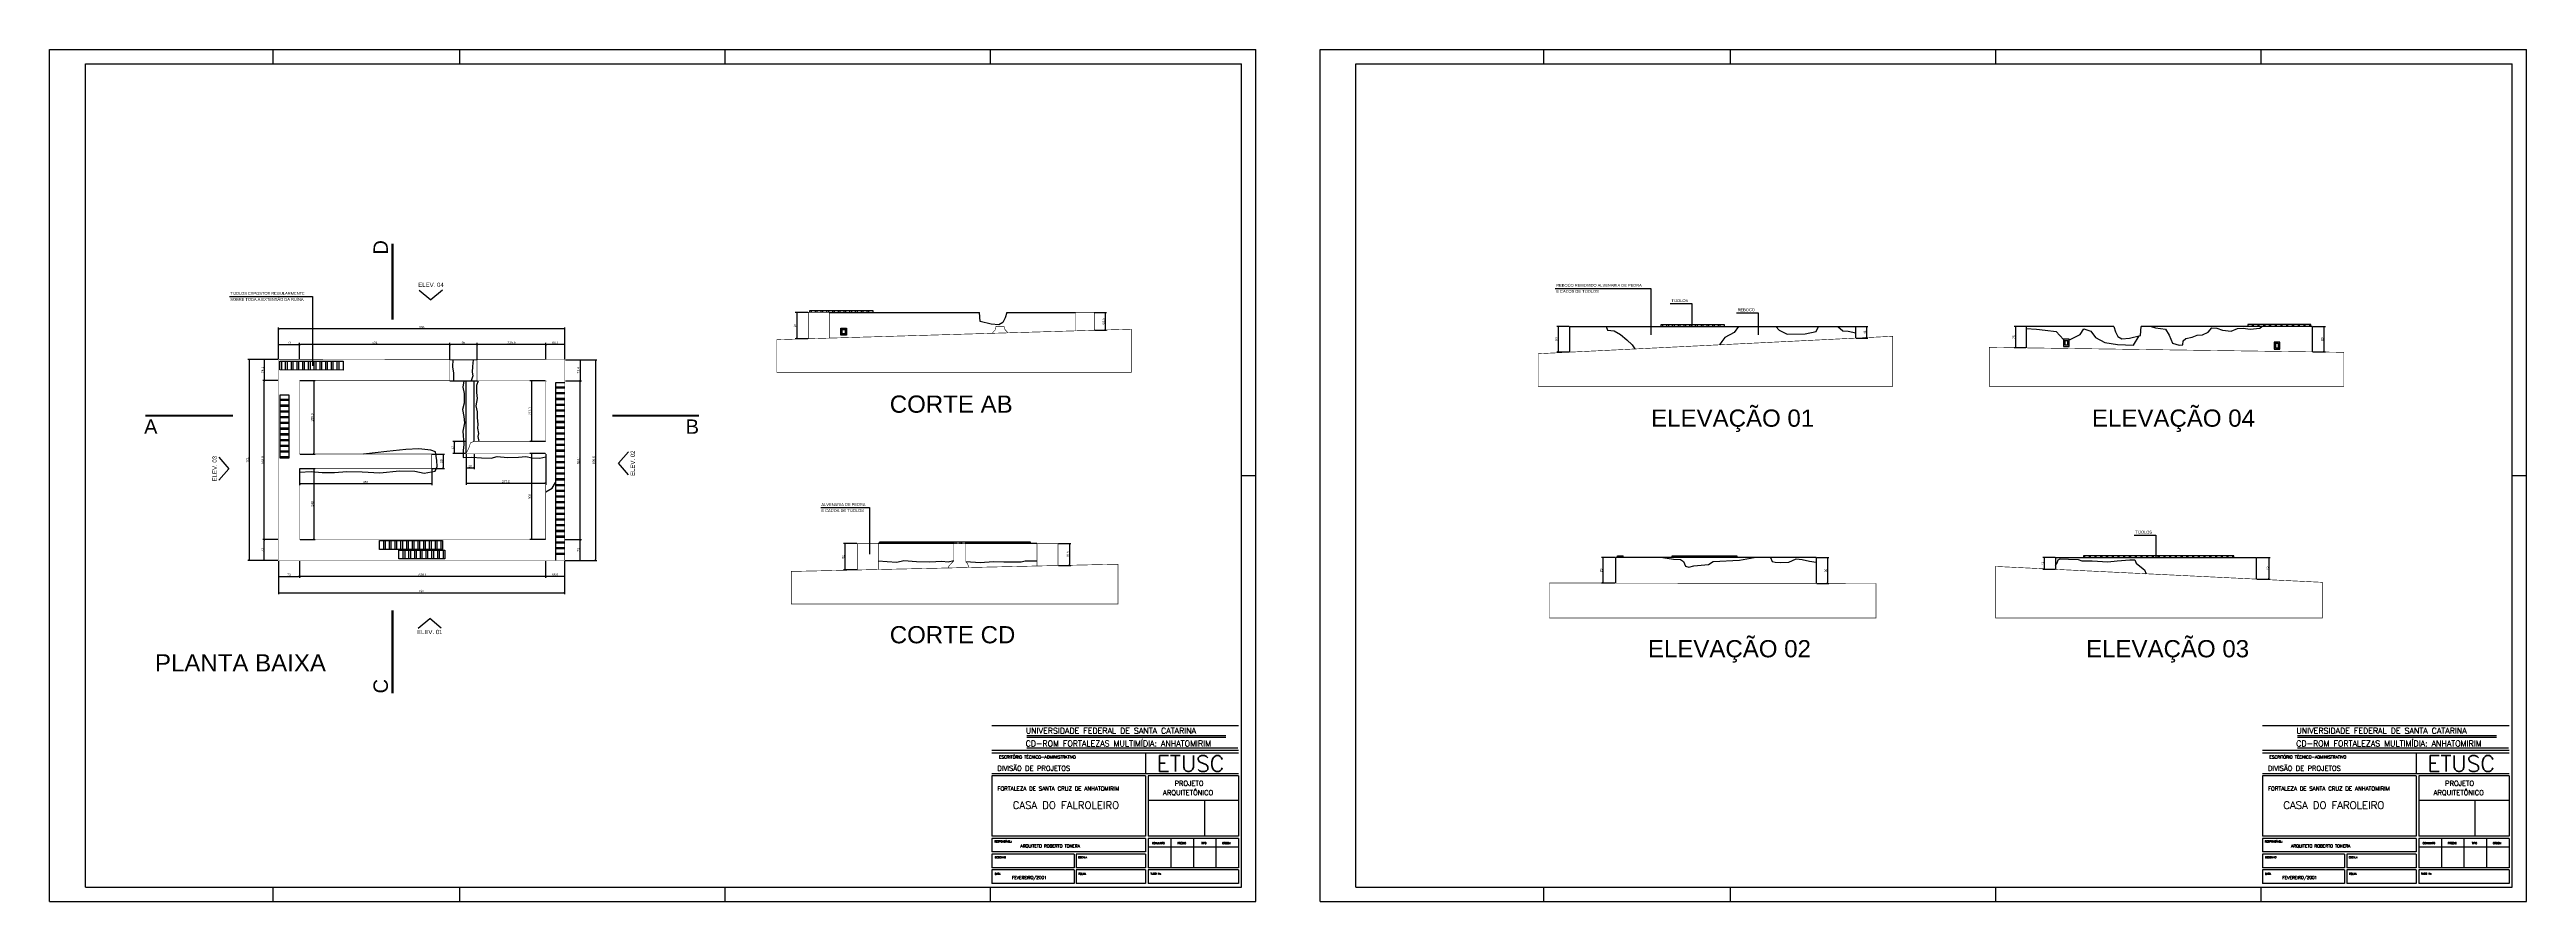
# Paper-space layout 'Layout1' of a CAD drawing. Extents: x -394 to 1333, y 218 to 812.
# The model-space entities are those that its viewports show. They can reach past a viewport. Long polylines and large blocks are cut down to what shows.
import ezdxf

# ---------------------------------------------------------------- set-up
doc = ezdxf.new("R2010")
doc.units = 0
doc.header["$PDMODE"] = 35
doc.linetypes.add('CENTER2', pattern=[28.575, 19.05, -3.175, 3.175, -3.175])
doc.layers.get('0').update_dxf_attribs({"linetype": 'CONTINUOUS'})
doc.layers.get('DEFPOINTS').update_dxf_attribs({"linetype": 'CONTINUOUS'})
for name, color, linetype in [('COTA', 7, 'CONTINUOUS'), ('MARGEMINT', 6, 'CONTINUOUS'), ('MARGEMTEXT', 1, 'CONTINUOUS'), ('MARGEXT', 2, 'CONTINUOUS'), ('MARGINT', 6, 'CONTINUOUS'), ('PAREDE', 7, 'CONTINUOUS'), ('PAREDE_FINA', 7, 'CONTINUOUS'), ('TEXT1', 3, 'CONTINUOUS'), ('TEXT2', 6, 'CONTINUOUS')]:
    doc.layers.add(name, color=color, linetype=linetype)
doc.styles.add('ROMANS', font='romans')
doc.styles.add('TEXTO', font='ARIAL.TTF')
doc.dimstyles.new('COTA', dxfattribs={"dimtxt": 8, "dimasz": 3, "dimexe": 5, "dimexo": 2, "dimgap": 2, "dimtad": 1, "dimdec": 1, "dimdsep": 46, "dimtxsty": 'TEXTO', "dimblk1": 'DOT', "dimblk2": 'DOT', "dimsah": 1, "dimcen": 0, "dimclrd": 256, "dimclre": 256, "dimclrt": 256, "dimadec": 0, "dimazin": 0, "dimtfac": 1, "dimtdec": 4, "dimtmove": 0, "dimatfit": 3, "dimldrblk": 'DOT', "dimfxl": 1, "dimtolj": 1, "dimtzin": 0, "dimarcsym": 0})

# ---------------------------------------------------------------- blocks, each defined once
blk = doc.blocks.new('_DOT')
at = {"color": 0, "linetype": 'ByBlock'}
blk.add_line((-0.5, 0), (-1, 0), dxfattribs=at)
at = {"color": 0, "linetype": 'ByBlock', "const_width": 0.5}
blk.add_lwpolyline([(-0.25, 0, 1), (0.25, 0, 1)], format="xyb", close=True, dxfattribs=at)
blk = doc.blocks.new('*D1')
at = {"layer": 'COTA', "lineweight": -2}
for p, q in [((-11272.3, 282.1), (-11272.3, 223.2)), ((-11199.3, 282.1), (-11199.3, 223.2)), ((-11269.3, 228.2), (-11202.3, 228.2))]:
    blk.add_line(p, q, dxfattribs=at)
at = {"layer": 'DEFPOINTS', "color": 0}
for p in [(-11272.3, 284.1), (-11199.3, 284.1), (-11199.3, 228.2)]:
    blk.add_point(p, dxfattribs=at)
at = {"layer": 'COTA', "lineweight": -2, "xscale": 3, "yscale": 3, "zscale": 3, "rotation": 180}
blk.add_blockref('_DOT', (-11272.3, 228.2), dxfattribs=at)
at = {"layer": 'COTA', "lineweight": -2, "xscale": 3, "yscale": 3, "zscale": 3}
blk.add_blockref('_DOT', (-11199.3, 228.2), dxfattribs=at)
at = {"layer": 'COTA', "insert": (-11235.8, 234.2), "char_height": 8, "attachment_point": 5, "style": 'TEXTO'}
blk.add_mtext('\\A1;73', dxfattribs=at)
blk = doc.blocks.new('*D2')
at = {"layer": 'COTA', "lineweight": -2}
for p, q in [((-10341.2, 282.1), (-10341.2, 223.2)), ((-10275.3, 282.1), (-10275.3, 223.2)), ((-10278.3, 228.2), (-10338.2, 228.2))]:
    blk.add_line(p, q, dxfattribs=at)
at = {"layer": 'DEFPOINTS', "color": 0}
for p in [(-10341.2, 284.1), (-10275.3, 284.1), (-10341.2, 228.2)]:
    blk.add_point(p, dxfattribs=at)
at = {"layer": 'COTA', "lineweight": -2, "xscale": 3, "yscale": 3, "zscale": 3, "rotation": 180}
blk.add_blockref('_DOT', (-10341.2, 228.2), dxfattribs=at)
at = {"layer": 'COTA', "lineweight": -2, "xscale": 3, "yscale": 3, "zscale": 3}
blk.add_blockref('_DOT', (-10275.3, 228.2), dxfattribs=at)
at = {"layer": 'COTA', "insert": (-10308.3, 234.2), "char_height": 8, "attachment_point": 5, "style": 'TEXTO'}
blk.add_mtext('\\A1;65.9', dxfattribs=at)
blk = doc.blocks.new('*D3')
at = {"layer": 'COTA', "lineweight": -2}
for p, q in [((-11272.3, 280.1), (-11272.3, 166.5)), ((-10275.3, 282.1), (-10275.3, 166.5)), ((-11269.3, 171.5), (-10278.3, 171.5))]:
    blk.add_line(p, q, dxfattribs=at)
at = {"layer": 'DEFPOINTS', "color": 0}
for p in [(-11272.3, 282.1), (-10275.3, 284.1), (-10275.3, 171.5)]:
    blk.add_point(p, dxfattribs=at)
at = {"layer": 'COTA', "lineweight": -2, "xscale": 3, "yscale": 3, "zscale": 3, "rotation": 180}
blk.add_blockref('_DOT', (-11272.3, 171.5), dxfattribs=at)
at = {"layer": 'COTA', "lineweight": -2, "xscale": 3, "yscale": 3, "zscale": 3}
blk.add_blockref('_DOT', (-10275.3, 171.5), dxfattribs=at)
at = {"layer": 'COTA', "insert": (-10773.8, 177.6), "char_height": 8, "attachment_point": 5, "style": 'TEXTO'}
blk.add_mtext('\\A1;997', dxfattribs=at)
blk = doc.blocks.new('*D4')
at = {"layer": 'COTA', "lineweight": -2}
for p, q in [((-11199.3, 280.1), (-11199.3, 223.2)), ((-10341.2, 280.1), (-10341.2, 223.2)), ((-10344.2, 228.2), (-11196.3, 228.2))]:
    blk.add_line(p, q, dxfattribs=at)
at = {"layer": 'DEFPOINTS', "color": 0}
for p in [(-11199.3, 282.1), (-10341.2, 282.1), (-11199.3, 228.2)]:
    blk.add_point(p, dxfattribs=at)
at = {"layer": 'COTA', "lineweight": -2, "xscale": 3, "yscale": 3, "zscale": 3, "rotation": 180}
blk.add_blockref('_DOT', (-11199.3, 228.2), dxfattribs=at)
at = {"layer": 'COTA', "lineweight": -2, "xscale": 3, "yscale": 3, "zscale": 3}
blk.add_blockref('_DOT', (-10341.2, 228.2), dxfattribs=at)
at = {"layer": 'COTA', "insert": (-10770.3, 234.2), "char_height": 8, "attachment_point": 5, "style": 'TEXTO'}
blk.add_mtext('\\A1;858.1', dxfattribs=at)
blk = doc.blocks.new('*D5')
at = {"layer": 'COTA', "lineweight": -2}
for p, q in [((-11272.3, 987.1), (-11272.3, 1042.3)), ((-11269.3, 1037.3), (-11202.3, 1037.3)), ((-11199.3, 987.1), (-11199.3, 1042.3))]:
    blk.add_line(p, q, dxfattribs=at)
at = {"layer": 'DEFPOINTS', "color": 0}
for p in [(-11199.3, 1037.3), (-11272.3, 985.1), (-11199.3, 985.1)]:
    blk.add_point(p, dxfattribs=at)
at = {"layer": 'COTA', "lineweight": -2, "xscale": 3, "yscale": 3, "zscale": 3, "rotation": 180}
blk.add_blockref('_DOT', (-11272.3, 1037.3), dxfattribs=at)
at = {"layer": 'COTA', "lineweight": -2, "xscale": 3, "yscale": 3, "zscale": 3}
blk.add_blockref('_DOT', (-11199.3, 1037.3), dxfattribs=at)
at = {"layer": 'COTA', "insert": (-11235.8, 1043.4), "char_height": 8, "attachment_point": 5, "style": 'TEXTO'}
blk.add_mtext('\\A1;73', dxfattribs=at)
blk = doc.blocks.new('*D6')
at = {"layer": 'COTA', "lineweight": -2}
for p, q in [((-10340.4, 985.6), (-10340.4, 1042.3)), ((-10277.3, 1037.3), (-10337.4, 1037.3)), ((-10274.3, 985.6), (-10274.3, 1042.3))]:
    blk.add_line(p, q, dxfattribs=at)
at = {"layer": 'DEFPOINTS', "color": 0}
for p in [(-10340.4, 1037.3), (-10340.4, 983.6), (-10274.3, 983.6)]:
    blk.add_point(p, dxfattribs=at)
at = {"layer": 'COTA', "lineweight": -2, "xscale": 3, "yscale": 3, "zscale": 3, "rotation": 180}
blk.add_blockref('_DOT', (-10340.4, 1037.3), dxfattribs=at)
at = {"layer": 'COTA', "lineweight": -2, "xscale": 3, "yscale": 3, "zscale": 3}
blk.add_blockref('_DOT', (-10274.3, 1037.3), dxfattribs=at)
at = {"layer": 'COTA', "insert": (-10307.4, 1043.4), "char_height": 8, "attachment_point": 5, "style": 'TEXTO'}
blk.add_mtext('\\A1;66.1', dxfattribs=at)
blk = doc.blocks.new('*D7')
at = {"layer": 'COTA', "lineweight": -2}
for p, q in [((-10272.3, 983.6), (-10216.4, 983.6)), ((-10221.4, 980.6), (-10221.4, 913.2)), ((-10272.3, 910.2), (-10216.4, 910.2))]:
    blk.add_line(p, q, dxfattribs=at)
at = {"layer": 'DEFPOINTS', "color": 0}
for p in [(-10274.3, 983.6), (-10274.3, 910.2), (-10221.4, 910.2)]:
    blk.add_point(p, dxfattribs=at)
at = {"layer": 'COTA', "lineweight": -2, "xscale": 3, "yscale": 3, "zscale": 3}
for p, rotation in [((-10221.4, 983.6), 90), ((-10221.4, 910.2), 270)]:
    blk.add_blockref('_DOT', p, dxfattribs=dict(at, rotation=rotation))
at = {"layer": 'COTA', "insert": (-10227.4, 946.9), "char_height": 8, "attachment_point": 5, "rotation": 90, "style": 'TEXTO'}
blk.add_mtext('\\A1;73.4', dxfattribs=at)
blk = doc.blocks.new('*D8')
at = {"layer": 'COTA', "lineweight": -2}
for p, q in [((-10273.3, 357.1), (-10216.4, 357.1)), ((-10221.4, 287.1), (-10221.4, 354.1)), ((-10273.3, 284.1), (-10216.4, 284.1))]:
    blk.add_line(p, q, dxfattribs=at)
at = {"layer": 'DEFPOINTS', "color": 0}
for p in [(-10275.3, 357.1), (-10221.4, 357.1), (-10275.3, 284.1)]:
    blk.add_point(p, dxfattribs=at)
at = {"layer": 'COTA', "lineweight": -2, "xscale": 3, "yscale": 3, "zscale": 3}
for p, rotation in [((-10221.4, 357.1), 90), ((-10221.4, 284.1), 270)]:
    blk.add_blockref('_DOT', p, dxfattribs=dict(at, rotation=rotation))
at = {"layer": 'COTA', "insert": (-10227.4, 320.6), "char_height": 8, "attachment_point": 5, "rotation": 90, "style": 'TEXTO'}
blk.add_mtext('\\A1;73', dxfattribs=at)
blk = doc.blocks.new('*D9')
at = {"layer": 'COTA', "lineweight": -2}
for p, q in [((-10270.3, 910.2), (-10216.4, 910.2)), ((-10221.4, 360.1), (-10221.4, 907.2)), ((-10271.3, 357.1), (-10216.4, 357.1))]:
    blk.add_line(p, q, dxfattribs=at)
at = {"layer": 'DEFPOINTS', "color": 0}
for p in [(-10272.3, 910.2), (-10221.4, 910.2), (-10273.3, 357.1)]:
    blk.add_point(p, dxfattribs=at)
at = {"layer": 'COTA', "lineweight": -2, "xscale": 3, "yscale": 3, "zscale": 3}
for p, rotation in [((-10221.4, 910.2), 90), ((-10221.4, 357.1), 270)]:
    blk.add_blockref('_DOT', p, dxfattribs=dict(at, rotation=rotation))
at = {"layer": 'COTA', "insert": (-10227.4, 633.7), "char_height": 8, "attachment_point": 5, "rotation": 90, "style": 'TEXTO'}
blk.add_mtext('\\A1;553.1', dxfattribs=at)
blk = doc.blocks.new('*D10')
at = {"layer": 'COTA', "lineweight": -2}
for p, q in [((-10272.3, 983.6), (-10162.3, 983.6)), ((-10167.3, 980.6), (-10167.3, 287.1)), ((-10273.3, 284.1), (-10162.3, 284.1))]:
    blk.add_line(p, q, dxfattribs=at)
at = {"layer": 'DEFPOINTS', "color": 0}
for p in [(-10274.3, 983.6), (-10275.3, 284.1), (-10167.3, 284.1)]:
    blk.add_point(p, dxfattribs=at)
at = {"layer": 'COTA', "lineweight": -2, "xscale": 3, "yscale": 3, "zscale": 3}
for p, rotation in [((-10167.3, 983.6), 90), ((-10167.3, 284.1), 270)]:
    blk.add_blockref('_DOT', p, dxfattribs=dict(at, rotation=rotation))
at = {"layer": 'COTA', "insert": (-10173.4, 633.9), "char_height": 8, "attachment_point": 5, "rotation": 90, "style": 'TEXTO'}
blk.add_mtext('\\A1;699.5', dxfattribs=at)
blk = doc.blocks.new('*D11')
at = {"layer": 'COTA', "lineweight": -2}
for p, q in [((-11272.3, 987.1), (-11272.3, 1096.3)), ((-10277.3, 1091.3), (-11269.3, 1091.3)), ((-10274.3, 985.6), (-10274.3, 1096.3))]:
    blk.add_line(p, q, dxfattribs=at)
at = {"layer": 'DEFPOINTS', "color": 0}
for p in [(-11272.3, 1091.3), (-11272.3, 985.1), (-10274.3, 983.6)]:
    blk.add_point(p, dxfattribs=at)
at = {"layer": 'COTA', "lineweight": -2, "xscale": 3, "yscale": 3, "zscale": 3, "rotation": 180}
blk.add_blockref('_DOT', (-11272.3, 1091.3), dxfattribs=at)
at = {"layer": 'COTA', "lineweight": -2, "xscale": 3, "yscale": 3, "zscale": 3}
blk.add_blockref('_DOT', (-10274.3, 1091.3), dxfattribs=at)
at = {"layer": 'COTA', "insert": (-10773.3, 1097.4), "char_height": 8, "attachment_point": 5, "style": 'TEXTO'}
blk.add_mtext('\\A1;998', dxfattribs=at)
blk = doc.blocks.new('*D12')
at = {"layer": 'COTA', "lineweight": -2}
for p, q in [((-11274.3, 985.1), (-11327.5, 985.1)), ((-11322.5, 982.1), (-11322.5, 914)), ((-11274.3, 911), (-11327.5, 911))]:
    blk.add_line(p, q, dxfattribs=at)
at = {"layer": 'DEFPOINTS', "color": 0}
for p in [(-11272.3, 985.1), (-11322.5, 911), (-11272.3, 911)]:
    blk.add_point(p, dxfattribs=at)
at = {"layer": 'COTA', "lineweight": -2, "xscale": 3, "yscale": 3, "zscale": 3}
for p, rotation in [((-11322.5, 985.1), 90), ((-11322.5, 911), 270)]:
    blk.add_blockref('_DOT', p, dxfattribs=dict(at, rotation=rotation))
at = {"layer": 'COTA', "insert": (-11328.5, 948.1), "char_height": 8, "attachment_point": 5, "rotation": 90, "style": 'TEXTO'}
blk.add_mtext('\\A1;74.1', dxfattribs=at)
blk = doc.blocks.new('*D13')
at = {"layer": 'COTA', "lineweight": -2}
for p, q in [((-11274.3, 357.1), (-11327.5, 357.1)), ((-11322.5, 287.1), (-11322.5, 354.1)), ((-11274.3, 284.1), (-11327.5, 284.1))]:
    blk.add_line(p, q, dxfattribs=at)
at = {"layer": 'DEFPOINTS', "color": 0}
for p in [(-11322.5, 357.1), (-11272.3, 357.1), (-11272.3, 284.1)]:
    blk.add_point(p, dxfattribs=at)
at = {"layer": 'COTA', "lineweight": -2, "xscale": 3, "yscale": 3, "zscale": 3}
for p, rotation in [((-11322.5, 357.1), 90), ((-11322.5, 284.1), 270)]:
    blk.add_blockref('_DOT', p, dxfattribs=dict(at, rotation=rotation))
at = {"layer": 'COTA', "insert": (-11328.6, 320.6), "char_height": 8, "attachment_point": 5, "rotation": 90, "style": 'TEXTO'}
blk.add_mtext('\\A1;73', dxfattribs=at)
blk = doc.blocks.new('*D14')
at = {"layer": 'COTA', "lineweight": -2}
for p, q in [((-11276.3, 911), (-11327.5, 911)), ((-11322.5, 360.1), (-11322.5, 908)), ((-11276.3, 357.1), (-11327.5, 357.1))]:
    blk.add_line(p, q, dxfattribs=at)
at = {"layer": 'DEFPOINTS', "color": 0}
for p in [(-11322.5, 911), (-11274.3, 911), (-11274.3, 357.1)]:
    blk.add_point(p, dxfattribs=at)
at = {"layer": 'COTA', "lineweight": -2, "xscale": 3, "yscale": 3, "zscale": 3}
for p, rotation in [((-11322.5, 911), 90), ((-11322.5, 357.1), 270)]:
    blk.add_blockref('_DOT', p, dxfattribs=dict(at, rotation=rotation))
at = {"layer": 'COTA', "insert": (-11328.6, 634.1), "char_height": 8, "attachment_point": 5, "rotation": 90, "style": 'TEXTO'}
blk.add_mtext('\\A1;553.9', dxfattribs=at)
blk = doc.blocks.new('*D15')
at = {"layer": 'COTA', "lineweight": -2}
for p, q in [((-11274.3, 985.1), (-11379.6, 985.1)), ((-11374.6, 982.1), (-11374.6, 287.1)), ((-11274.3, 284.1), (-11379.6, 284.1))]:
    blk.add_line(p, q, dxfattribs=at)
at = {"layer": 'DEFPOINTS', "color": 0}
for p in [(-11272.3, 985.1), (-11374.6, 284.1), (-11272.3, 284.1)]:
    blk.add_point(p, dxfattribs=at)
at = {"layer": 'COTA', "lineweight": -2, "xscale": 3, "yscale": 3, "zscale": 3}
for p, rotation in [((-11374.6, 985.1), 90), ((-11374.6, 284.1), 270)]:
    blk.add_blockref('_DOT', p, dxfattribs=dict(at, rotation=rotation))
at = {"layer": 'COTA', "insert": (-11380.7, 634.6), "char_height": 8, "attachment_point": 5, "rotation": 90, "style": 'TEXTO'}
blk.add_mtext('\\A1;701', dxfattribs=at)
blk = doc.blocks.new('*D16')
at = {"layer": 'COTA', "lineweight": -2}
for p, q in [((-11199.3, 603.1), (-11199.3, 546.3)), ((-10741.3, 551.3), (-11196.3, 551.3)), ((-10738.3, 603.1), (-10738.3, 546.3))]:
    blk.add_line(p, q, dxfattribs=at)
at = {"layer": 'DEFPOINTS', "color": 0}
for p in [(-11199.3, 605.1), (-10738.3, 605.1), (-11199.3, 551.3)]:
    blk.add_point(p, dxfattribs=at)
at = {"layer": 'COTA', "lineweight": -2, "xscale": 3, "yscale": 3, "zscale": 3, "rotation": 180}
blk.add_blockref('_DOT', (-11199.3, 551.3), dxfattribs=at)
at = {"layer": 'COTA', "lineweight": -2, "xscale": 3, "yscale": 3, "zscale": 3}
blk.add_blockref('_DOT', (-10738.3, 551.3), dxfattribs=at)
at = {"layer": 'COTA', "insert": (-10968.8, 557.3), "char_height": 8, "attachment_point": 5, "style": 'TEXTO'}
blk.add_mtext('\\A1;461', dxfattribs=at)
blk = doc.blocks.new('*D17')
at = {"layer": 'COTA', "lineweight": -2}
for p, q in [((-10736.3, 655.1), (-10693.3, 655.1)), ((-10736.3, 605.1), (-10693.3, 605.1)), ((-10698.3, 652.1), (-10698.3, 608.1))]:
    blk.add_line(p, q, dxfattribs=at)
at = {"layer": 'DEFPOINTS', "color": 0}
for p in [(-10738.3, 655.1), (-10738.3, 605.1), (-10698.3, 605.1)]:
    blk.add_point(p, dxfattribs=at)
at = {"layer": 'COTA', "lineweight": -2, "xscale": 3, "yscale": 3, "zscale": 3}
for p, rotation in [((-10698.3, 655.1), 90), ((-10698.3, 605.1), 270)]:
    blk.add_blockref('_DOT', p, dxfattribs=dict(at, rotation=rotation))
at = {"layer": 'COTA', "insert": (-10704.4, 630.1), "char_height": 8, "attachment_point": 5, "rotation": 90, "style": 'TEXTO'}
blk.add_mtext('\\A1;50', dxfattribs=at)
blk = doc.blocks.new('*D18')
at = {"layer": 'COTA', "lineweight": -2}
for p, q in [((-10620.3, 699.1), (-10664.2, 699.1)), ((-10659.2, 660.1), (-10659.2, 696.1)), ((-10620.3, 657.1), (-10664.2, 657.1))]:
    blk.add_line(p, q, dxfattribs=at)
at = {"layer": 'DEFPOINTS', "color": 0}
for p in [(-10659.2, 699.1), (-10618.3, 699.1), (-10618.3, 657.1)]:
    blk.add_point(p, dxfattribs=at)
at = {"layer": 'COTA', "lineweight": -2, "xscale": 3, "yscale": 3, "zscale": 3}
for p, rotation in [((-10659.2, 699.1), 90), ((-10659.2, 657.1), 270)]:
    blk.add_blockref('_DOT', p, dxfattribs=dict(at, rotation=rotation))
at = {"layer": 'COTA', "insert": (-10665.2, 678.1), "char_height": 8, "attachment_point": 5, "rotation": 90, "style": 'TEXTO'}
blk.add_mtext('\\A1;42', dxfattribs=at)
blk = doc.blocks.new('*D19')
at = {"layer": 'COTA', "lineweight": -2}
for p, q in [((-10618.3, 655.1), (-10618.3, 602.1)), ((-10615.3, 607.1), (-10593.3, 607.1)), ((-10590.3, 655.1), (-10590.3, 602.1))]:
    blk.add_line(p, q, dxfattribs=at)
at = {"layer": 'DEFPOINTS', "color": 0}
for p in [(-10618.3, 657.1), (-10590.3, 657.1), (-10590.3, 607.1)]:
    blk.add_point(p, dxfattribs=at)
at = {"layer": 'COTA', "lineweight": -2, "xscale": 3, "yscale": 3, "zscale": 3, "rotation": 180}
blk.add_blockref('_DOT', (-10618.3, 607.1), dxfattribs=at)
at = {"layer": 'COTA', "lineweight": -2, "xscale": 3, "yscale": 3, "zscale": 3}
blk.add_blockref('_DOT', (-10590.3, 607.1), dxfattribs=at)
at = {"layer": 'COTA', "insert": (-10604.3, 613.2), "char_height": 8, "attachment_point": 5, "style": 'TEXTO'}
blk.add_mtext('\\A1;28', dxfattribs=at)
blk = doc.blocks.new('*D20')
at = {"layer": 'COTA', "lineweight": -2}
for p, q in [((-10618.3, 655.1), (-10618.3, 548.1)), ((-10340.8, 655.1), (-10340.8, 548.1)), ((-10615.3, 553.1), (-10343.8, 553.1))]:
    blk.add_line(p, q, dxfattribs=at)
at = {"layer": 'DEFPOINTS', "color": 0}
for p in [(-10618.3, 657.1), (-10340.8, 657.1), (-10340.8, 553.1)]:
    blk.add_point(p, dxfattribs=at)
at = {"layer": 'COTA', "lineweight": -2, "xscale": 3, "yscale": 3, "zscale": 3, "rotation": 180}
blk.add_blockref('_DOT', (-10618.3, 553.1), dxfattribs=at)
at = {"layer": 'COTA', "lineweight": -2, "xscale": 3, "yscale": 3, "zscale": 3}
blk.add_blockref('_DOT', (-10340.8, 553.1), dxfattribs=at)
at = {"layer": 'COTA', "insert": (-10479.6, 559.2), "char_height": 8, "attachment_point": 5, "style": 'TEXTO'}
blk.add_mtext('\\A1;277.5', dxfattribs=at)
blk = doc.blocks.new('*D21')
at = {"layer": 'COTA', "lineweight": -2}
for p, q in [((-11197.3, 911), (-11144.2, 911)), ((-11149.2, 908), (-11149.2, 658.1)), ((-11197.3, 655.1), (-11144.2, 655.1))]:
    blk.add_line(p, q, dxfattribs=at)
at = {"layer": 'DEFPOINTS', "color": 0}
for p in [(-11199.3, 911), (-11199.3, 655.1), (-11149.2, 655.1)]:
    blk.add_point(p, dxfattribs=at)
at = {"layer": 'COTA', "lineweight": -2, "xscale": 3, "yscale": 3, "zscale": 3}
for p, rotation in [((-11149.2, 911), 90), ((-11149.2, 655.1), 270)]:
    blk.add_blockref('_DOT', p, dxfattribs=dict(at, rotation=rotation))
at = {"layer": 'COTA', "insert": (-11155.3, 783.1), "char_height": 8, "attachment_point": 5, "rotation": 90, "style": 'TEXTO'}
blk.add_mtext('\\A1;255.9', dxfattribs=at)
blk = doc.blocks.new('*D22')
at = {"layer": 'COTA', "lineweight": -2}
for p, q in [((-11197.3, 605.1), (-11144.2, 605.1)), ((-11149.2, 602.1), (-11149.2, 360.1)), ((-11197.3, 357.1), (-11144.2, 357.1))]:
    blk.add_line(p, q, dxfattribs=at)
at = {"layer": 'DEFPOINTS', "color": 0}
for p in [(-11199.3, 605.1), (-11199.3, 357.1), (-11149.2, 357.1)]:
    blk.add_point(p, dxfattribs=at)
at = {"layer": 'COTA', "lineweight": -2, "xscale": 3, "yscale": 3, "zscale": 3}
for p, rotation in [((-11149.2, 605.1), 90), ((-11149.2, 357.1), 270)]:
    blk.add_blockref('_DOT', p, dxfattribs=dict(at, rotation=rotation))
at = {"layer": 'COTA', "insert": (-11155.3, 481.1), "char_height": 8, "attachment_point": 5, "rotation": 90, "style": 'TEXTO'}
blk.add_mtext('\\A1;248', dxfattribs=at)
blk = doc.blocks.new('*D23')
at = {"layer": 'COTA', "lineweight": -2}
for p, q in [((-10342.8, 657.1), (-10395.9, 657.1)), ((-10390.9, 654.1), (-10390.9, 360.1)), ((-10343.2, 357.1), (-10395.9, 357.1))]:
    blk.add_line(p, q, dxfattribs=at)
at = {"layer": 'DEFPOINTS', "color": 0}
for p in [(-10340.8, 657.1), (-10390.9, 357.1), (-10341.2, 357.1)]:
    blk.add_point(p, dxfattribs=at)
at = {"layer": 'COTA', "lineweight": -2, "xscale": 3, "yscale": 3, "zscale": 3}
for p, rotation in [((-10390.9, 657.1), 90), ((-10390.9, 357.1), 270)]:
    blk.add_blockref('_DOT', p, dxfattribs=dict(at, rotation=rotation))
at = {"layer": 'COTA', "insert": (-10397, 507.1), "char_height": 8, "attachment_point": 5, "rotation": 90, "style": 'TEXTO'}
blk.add_mtext('\\A1;300', dxfattribs=at)
blk = doc.blocks.new('*D24')
at = {"layer": 'COTA', "lineweight": -2}
for p, q in [((-10342.4, 910.2), (-10395.9, 910.2)), ((-10390.9, 907.2), (-10390.9, 702.1)), ((-10342.7, 699.1), (-10395.9, 699.1))]:
    blk.add_line(p, q, dxfattribs=at)
at = {"layer": 'DEFPOINTS', "color": 0}
for p in [(-10340.4, 910.2), (-10390.9, 699.1), (-10340.7, 699.1)]:
    blk.add_point(p, dxfattribs=at)
at = {"layer": 'COTA', "lineweight": -2, "xscale": 3, "yscale": 3, "zscale": 3}
for p, rotation in [((-10390.9, 910.2), 90), ((-10390.9, 699.1), 270)]:
    blk.add_blockref('_DOT', p, dxfattribs=dict(at, rotation=rotation))
at = {"layer": 'COTA', "insert": (-10396.9, 804.7), "char_height": 8, "attachment_point": 5, "rotation": 90, "style": 'TEXTO'}
blk.add_mtext('\\A1;211.1', dxfattribs=at)
blk = doc.blocks.new('*D25')
at = {"layer": 'COTA', "lineweight": -2}
for p, q in [((-10580.3, 986.1), (-10580.3, 1042.3)), ((-10343.4, 1037.3), (-10577.3, 1037.3)), ((-10340.4, 987.6), (-10340.4, 1042.3))]:
    blk.add_line(p, q, dxfattribs=at)
at = {"layer": 'DEFPOINTS', "color": 0}
for p in [(-10580.3, 1037.3), (-10580.3, 984.1), (-10340.4, 985.6)]:
    blk.add_point(p, dxfattribs=at)
at = {"layer": 'COTA', "lineweight": -2, "xscale": 3, "yscale": 3, "zscale": 3, "rotation": 180}
blk.add_blockref('_DOT', (-10580.3, 1037.3), dxfattribs=at)
at = {"layer": 'COTA', "lineweight": -2, "xscale": 3, "yscale": 3, "zscale": 3}
blk.add_blockref('_DOT', (-10340.4, 1037.3), dxfattribs=at)
at = {"layer": 'COTA', "insert": (-10460.4, 1043.4), "char_height": 8, "attachment_point": 5, "style": 'TEXTO'}
blk.add_mtext('\\A1;239.9', dxfattribs=at)
blk = doc.blocks.new('*D26')
at = {"layer": 'COTA', "lineweight": -2}
for p, q in [((-10675.3, 986.2), (-10675.3, 1042.3)), ((-10583.3, 1037.3), (-10672.3, 1037.3)), ((-10580.3, 986.1), (-10580.3, 1042.3))]:
    blk.add_line(p, q, dxfattribs=at)
at = {"layer": 'DEFPOINTS', "color": 0}
for p in [(-10675.3, 1037.3), (-10675.3, 984.2), (-10580.3, 984.1)]:
    blk.add_point(p, dxfattribs=at)
at = {"layer": 'COTA', "lineweight": -2, "xscale": 3, "yscale": 3, "zscale": 3, "rotation": 180}
blk.add_blockref('_DOT', (-10675.3, 1037.3), dxfattribs=at)
at = {"layer": 'COTA', "lineweight": -2, "xscale": 3, "yscale": 3, "zscale": 3}
blk.add_blockref('_DOT', (-10580.3, 1037.3), dxfattribs=at)
at = {"layer": 'COTA', "insert": (-10627.8, 1043.4), "char_height": 8, "attachment_point": 5, "style": 'TEXTO'}
blk.add_mtext('\\A1;95', dxfattribs=at)
blk = doc.blocks.new('*D27')
at = {"layer": 'COTA', "lineweight": -2}
for p, q in [((-11199.3, 989.1), (-11199.3, 1042.3)), ((-10678.3, 1037.3), (-11196.3, 1037.3)), ((-10675.3, 988.2), (-10675.3, 1042.3))]:
    blk.add_line(p, q, dxfattribs=at)
at = {"layer": 'DEFPOINTS', "color": 0}
for p in [(-11199.3, 1037.3), (-11199.3, 987.1), (-10675.3, 986.2)]:
    blk.add_point(p, dxfattribs=at)
at = {"layer": 'COTA', "lineweight": -2, "xscale": 3, "yscale": 3, "zscale": 3, "rotation": 180}
blk.add_blockref('_DOT', (-11199.3, 1037.3), dxfattribs=at)
at = {"layer": 'COTA', "lineweight": -2, "xscale": 3, "yscale": 3, "zscale": 3}
blk.add_blockref('_DOT', (-10675.3, 1037.3), dxfattribs=at)
at = {"layer": 'COTA', "insert": (-10937.3, 1043.4), "char_height": 8, "attachment_point": 5, "style": 'TEXTO'}
blk.add_mtext('\\A1;524', dxfattribs=at)
blk = doc.blocks.new('*D28')
at = {"layer": 'COTA', "lineweight": -2}
for p, q in [((-9427.4, 1149.1), (-9470.9, 1149.1)), ((-9465.9, 1146.1), (-9465.9, 1060.1)), ((-9427.4, 1057.1), (-9470.9, 1057.1))]:
    blk.add_line(p, q, dxfattribs=at)
at = {"layer": 'DEFPOINTS', "color": 0}
for p in [(-9425.4, 1149.1), (-9465.9, 1057.1), (-9425.4, 1057.1)]:
    blk.add_point(p, dxfattribs=at)
at = {"layer": 'COTA', "lineweight": -2, "xscale": 3, "yscale": 3, "zscale": 3}
for p, rotation in [((-9465.9, 1149.1), 90), ((-9465.9, 1057.1), 270)]:
    blk.add_blockref('_DOT', p, dxfattribs=dict(at, rotation=rotation))
at = {"layer": 'COTA', "insert": (-9472, 1103.1), "char_height": 8, "attachment_point": 5, "rotation": 90, "style": 'TEXTO'}
blk.add_mtext('\\A1;92', dxfattribs=at)
blk = doc.blocks.new('*D29')
at = {"layer": 'COTA', "lineweight": -2}
for p, q in [((-8426.4, 1149.1), (-8386, 1149.1)), ((-8391, 1146.1), (-8391, 1089.6)), ((-8426.4, 1086.6), (-8386, 1086.6))]:
    blk.add_line(p, q, dxfattribs=at)
at = {"layer": 'DEFPOINTS', "color": 0}
for p in [(-8428.4, 1149.1), (-8428.4, 1086.6), (-8391, 1086.6)]:
    blk.add_point(p, dxfattribs=at)
at = {"layer": 'COTA', "lineweight": -2, "xscale": 3, "yscale": 3, "zscale": 3}
for p, rotation in [((-8391, 1149.1), 90), ((-8391, 1086.6), 270)]:
    blk.add_blockref('_DOT', p, dxfattribs=dict(at, rotation=rotation))
at = {"layer": 'COTA', "insert": (-8397.1, 1117.9), "char_height": 8, "attachment_point": 5, "rotation": 90, "style": 'TEXTO'}
blk.add_mtext('\\A1;62.5', dxfattribs=at)
blk = doc.blocks.new('*D30')
at = {"layer": 'COTA', "lineweight": -2}
for p, q in [((-9256.6, 343), (-9303.3, 343)), ((-9298.3, 340), (-9298.3, 254)), ((-9256.6, 251), (-9303.3, 251))]:
    blk.add_line(p, q, dxfattribs=at)
at = {"layer": 'DEFPOINTS', "color": 0}
for p in [(-9254.6, 343), (-9298.3, 251), (-9254.6, 251)]:
    blk.add_point(p, dxfattribs=at)
at = {"layer": 'COTA', "lineweight": -2, "xscale": 3, "yscale": 3, "zscale": 3}
for p, rotation in [((-9298.3, 343), 90), ((-9298.3, 251), 270)]:
    blk.add_blockref('_DOT', p, dxfattribs=dict(at, rotation=rotation))
at = {"layer": 'COTA', "insert": (-9304.4, 297), "char_height": 8, "attachment_point": 5, "rotation": 90, "style": 'TEXTO'}
blk.add_mtext('\\A1;92', dxfattribs=at)
blk = doc.blocks.new('*D31')
at = {"layer": 'COTA', "lineweight": -2}
for p, q in [((-8553.1, 343), (-8510.5, 343)), ((-8553.1, 266.5), (-8510.5, 266.5)), ((-8515.5, 340), (-8515.5, 269.5))]:
    blk.add_line(p, q, dxfattribs=at)
at = {"layer": 'DEFPOINTS', "color": 0}
for p in [(-8555.1, 343), (-8555.1, 266.5), (-8515.5, 266.5)]:
    blk.add_point(p, dxfattribs=at)
at = {"layer": 'COTA', "lineweight": -2, "xscale": 3, "yscale": 3, "zscale": 3}
for p, rotation in [((-8515.5, 343), 90), ((-8515.5, 266.5), 270)]:
    blk.add_blockref('_DOT', p, dxfattribs=dict(at, rotation=rotation))
at = {"layer": 'COTA', "insert": (-8521.6, 304.7), "char_height": 8, "attachment_point": 5, "rotation": 90, "style": 'TEXTO'}
blk.add_mtext('\\A1;76.5', dxfattribs=at)
blk = doc.blocks.new('*D32')
at = {"layer": 'COTA', "lineweight": -2}
for p, q in [((-5553.6, -768.8), (-5597.1, -768.8)), ((-5592.1, -771.8), (-5592.1, -855.8)), ((-5553.6, -858.8), (-5597.1, -858.8))]:
    blk.add_line(p, q, dxfattribs=at)
at = {"layer": 'DEFPOINTS', "color": 0}
for p in [(-5551.6, -768.8), (-5592.1, -858.8), (-5551.6, -858.8)]:
    blk.add_point(p, dxfattribs=at)
at = {"layer": 'COTA', "lineweight": -2, "xscale": 3, "yscale": 3, "zscale": 3}
for p, rotation in [((-5592.1, -768.8), 90), ((-5592.1, -858.8), 270)]:
    blk.add_blockref('_DOT', p, dxfattribs=dict(at, rotation=rotation))
at = {"layer": 'COTA', "insert": (-5598.2, -813.8), "char_height": 8, "attachment_point": 5, "rotation": 90, "style": 'TEXTO'}
blk.add_mtext('\\A1;90', dxfattribs=at)
blk = doc.blocks.new('*D33')
at = {"layer": 'COTA', "lineweight": -2}
for p, q in [((-4552.6, -768.8), (-4512.1, -768.8)), ((-4517.1, -771.8), (-4517.1, -806.8)), ((-4552.6, -809.8), (-4512.1, -809.8))]:
    blk.add_line(p, q, dxfattribs=at)
at = {"layer": 'DEFPOINTS', "color": 0}
for p in [(-4554.6, -768.8), (-4554.6, -809.8), (-4517.1, -809.8)]:
    blk.add_point(p, dxfattribs=at)
at = {"layer": 'COTA', "lineweight": -2, "xscale": 3, "yscale": 3, "zscale": 3}
for p, rotation in [((-4517.1, -768.8), 90), ((-4517.1, -809.8), 270)]:
    blk.add_blockref('_DOT', p, dxfattribs=dict(at, rotation=rotation))
at = {"layer": 'COTA', "insert": (-4523.1, -789.3), "char_height": 8, "attachment_point": 5, "rotation": 90, "style": 'TEXTO'}
blk.add_mtext('\\A1;41', dxfattribs=at)
blk = doc.blocks.new('*D34')
at = {"layer": 'COTA', "lineweight": -2}
for p, q in [((-5394, -1575), (-5440.7, -1575)), ((-5435.7, -1578), (-5435.7, -1661)), ((-5394, -1664), (-5440.7, -1664))]:
    blk.add_line(p, q, dxfattribs=at)
at = {"layer": 'DEFPOINTS', "color": 0}
for p in [(-5392, -1575), (-5435.7, -1664), (-5392, -1664)]:
    blk.add_point(p, dxfattribs=at)
at = {"layer": 'COTA', "lineweight": -2, "xscale": 3, "yscale": 3, "zscale": 3}
for p, rotation in [((-5435.7, -1575), 90), ((-5435.7, -1664), 270)]:
    blk.add_blockref('_DOT', p, dxfattribs=dict(at, rotation=rotation))
at = {"layer": 'COTA', "insert": (-5441.8, -1619.5), "char_height": 8, "attachment_point": 5, "rotation": 90, "style": 'TEXTO'}
blk.add_mtext('\\A1;89', dxfattribs=at)
blk = doc.blocks.new('*D35')
at = {"layer": 'COTA', "lineweight": -2}
for p, q in [((-4690.5, -1575), (-4647.9, -1575)), ((-4652.9, -1578), (-4652.9, -1662)), ((-4690.5, -1665), (-4647.9, -1665))]:
    blk.add_line(p, q, dxfattribs=at)
at = {"layer": 'DEFPOINTS', "color": 0}
for p in [(-4692.5, -1575), (-4692.5, -1665), (-4652.9, -1665)]:
    blk.add_point(p, dxfattribs=at)
at = {"layer": 'COTA', "lineweight": -2, "xscale": 3, "yscale": 3, "zscale": 3}
for p, rotation in [((-4652.9, -1575), 90), ((-4652.9, -1665), 270)]:
    blk.add_blockref('_DOT', p, dxfattribs=dict(at, rotation=rotation))
at = {"layer": 'COTA', "insert": (-4659, -1620), "char_height": 8, "attachment_point": 5, "rotation": 90, "style": 'TEXTO'}
blk.add_mtext('\\A1;90', dxfattribs=at)
blk = doc.blocks.new('*D36')
at = {"layer": 'COTA', "lineweight": -2}
for p, q in [((-2961.2, -768.8), (-2917.7, -768.8)), ((-2922.7, -771.8), (-2922.7, -854.8)), ((-2961.2, -857.8), (-2917.7, -857.8))]:
    blk.add_line(p, q, dxfattribs=at)
at = {"layer": 'DEFPOINTS', "color": 0}
for p in [(-2963.2, -768.8), (-2963.2, -857.8), (-2922.7, -857.8)]:
    blk.add_point(p, dxfattribs=at)
at = {"layer": 'COTA', "lineweight": -2, "xscale": 3, "yscale": 3, "zscale": 3}
for p, rotation in [((-2922.7, -768.8), 90), ((-2922.7, -857.8), 270)]:
    blk.add_blockref('_DOT', p, dxfattribs=dict(at, rotation=rotation))
at = {"layer": 'COTA', "insert": (-2928.8, -813.3), "char_height": 8, "attachment_point": 5, "rotation": 90, "style": 'TEXTO'}
blk.add_mtext('\\A1;89', dxfattribs=at)
blk = doc.blocks.new('*D37')
at = {"layer": 'COTA', "lineweight": -2}
for p, q in [((-3962.2, -768.8), (-4002.7, -768.8)), ((-3997.7, -771.8), (-3997.7, -840.8)), ((-3962.2, -843.8), (-4002.7, -843.8))]:
    blk.add_line(p, q, dxfattribs=at)
at = {"layer": 'DEFPOINTS', "color": 0}
for p in [(-3960.2, -768.8), (-3997.7, -843.8), (-3960.2, -843.8)]:
    blk.add_point(p, dxfattribs=at)
at = {"layer": 'COTA', "lineweight": -2, "xscale": 3, "yscale": 3, "zscale": 3}
for p, rotation in [((-3997.7, -768.8), 90), ((-3997.7, -843.8), 270)]:
    blk.add_blockref('_DOT', p, dxfattribs=dict(at, rotation=rotation))
at = {"layer": 'COTA', "insert": (-4003.7, -806.3), "char_height": 8, "attachment_point": 5, "rotation": 90, "style": 'TEXTO'}
blk.add_mtext('\\A1;75', dxfattribs=at)
blk = doc.blocks.new('*D38')
at = {"layer": 'COTA', "lineweight": -2}
for p, q in [((-3156.4, -1575), (-3109.7, -1575)), ((-3114.7, -1578), (-3114.7, -1647)), ((-3156.4, -1650), (-3109.7, -1650))]:
    blk.add_line(p, q, dxfattribs=at)
at = {"layer": 'DEFPOINTS', "color": 0}
for p in [(-3158.4, -1575), (-3158.4, -1650), (-3114.7, -1650)]:
    blk.add_point(p, dxfattribs=at)
at = {"layer": 'COTA', "lineweight": -2, "xscale": 3, "yscale": 3, "zscale": 3}
for p, rotation in [((-3114.7, -1575), 90), ((-3114.7, -1650), 270)]:
    blk.add_blockref('_DOT', p, dxfattribs=dict(at, rotation=rotation))
at = {"layer": 'COTA', "insert": (-3120.8, -1612.5), "char_height": 8, "attachment_point": 5, "rotation": 90, "style": 'TEXTO'}
blk.add_mtext('\\A1;75', dxfattribs=at)
blk = doc.blocks.new('*D39')
at = {"layer": 'COTA', "lineweight": -2}
for p, q in [((-3859.9, -1575), (-3902.5, -1575)), ((-3859.9, -1616), (-3902.5, -1616)), ((-3897.5, -1578), (-3897.5, -1613))]:
    blk.add_line(p, q, dxfattribs=at)
at = {"layer": 'DEFPOINTS', "color": 0}
for p in [(-3897.5, -1616), (-3857.9, -1575), (-3857.9, -1616)]:
    blk.add_point(p, dxfattribs=at)
at = {"layer": 'COTA', "lineweight": -2, "xscale": 3, "yscale": 3, "zscale": 3}
for p, rotation in [((-3897.5, -1575), 90), ((-3897.5, -1616), 270)]:
    blk.add_blockref('_DOT', p, dxfattribs=dict(at, rotation=rotation))
at = {"layer": 'COTA', "insert": (-3903.5, -1595.5), "char_height": 8, "attachment_point": 5, "rotation": 90, "style": 'TEXTO'}
blk.add_mtext('\\A1;41', dxfattribs=at)

msp = doc.modelspace()

# ---------------------------------------------------------------- linework, layer by layer
at = {"layer": 'PAREDE', "const_width": 2}
for points in [[(-9425.42, 1057.11), (-9425.42, 1149.11), (-9352.42, 1149.11), (-9352.42, 1059.27)], [(-8494.32, 1084.66), (-8494.32, 1149.11), (-8428.42, 1149.11), (-8428.42, 1086.61)], [(-8784.45, 1076.07), (-8779.99, 1081.95), (-8773.38, 1088.56), (-8771.42, 1100.13), (-8743.42, 1100.13), (-8739.65, 1088.23), (-8733.69, 1082.28), (-8730.24, 1077.68)], [(-9254.6, 250.95), (-9254.6, 342.95), (-9181.6, 342.95), (-9181.6, 252.57)], [(-8938.72, 257.95), (-8936.18, 263.88), (-8926.98, 274.22), (-8918.54, 282.67), (-8918.54, 342.95), (-8876.54, 342.95), (-8876.54, 280.1), (-8870.68, 273.07), (-8865.7, 259.57)], [(-8628.54, 264.82), (-8628.54, 342.95), (-8555.1, 342.95), (-8555.1, 266.45)], [(-5661.53, -864.2), (-4425.94, -803.47), (-4425.94, -977.92), (-5661.53, -977.92), (-5661.53, -864.05)]]:
    msp.add_lwpolyline(points, dxfattribs=at)
for points in [[(-8299.81, 1090.41), (-8299.81, 939.98), (-9535.4, 939.98), (-9535.4, 1053.85)], [(-10618.33, 657.12), (-10340.79, 657.12), (-10341.22, 357.12), (-11199.33, 357.12), (-11199.33, 605.12), (-10738.33, 605.12), (-10738.33, 655.12), (-11199.33, 655.12), (-11199.33, 911.05), (-10675.33, 910.52), (-10675.33, 984.22), (-11272.33, 985.12), (-11272.33, 284.12), (-10275.33, 284.12), (-10274.33, 983.62), (-10580.33, 984.08), (-10580.33, 910.43), (-10340.43, 910.19), (-10340.73, 699.12), (-10590.33, 699.12), (-10603.14, 694.9), (-10609.04, 675.91)], [(-9484.66, 245.85), (-9484.66, 132.49), (-8346.2, 132.49), (-8346.2, 271.08)], [(-2853.23, -859.34), (-4088.82, -841.99), (-4088.82, -977.92), (-2853.23, -977.92)], [(-4066.78, -1605.8), (-2928.32, -1661.13), (-2928.32, -1785.41), (-4066.78, -1785.41)], [(-5622.06, -1663.62), (-5622.06, -1785.41), (-4483.6, -1785.41), (-4483.6, -1665.25)]]:
    msp.add_lwpolyline(points, close=True, dxfattribs=at)
at = {"layer": 'PAREDE_FINA', "linetype": 'CENTER2', "ltscale": 3, "const_width": 8}
for points in [[(-10874.99, 1123.59), (-10874.99, 1388.58)], [(-11736.25, 788.85), (-11430.59, 788.85)], [(-10108.72, 788.85), (-9806.2, 788.85)], [(-10874.99, -178.66), (-10874.99, 110.11)]]:
    msp.add_lwpolyline(points, dxfattribs=at)
at = {"layer": 'PAREDE_FINA'}
for points in [[(-10782.21, 1226.42), (-10741.73, 1192.25)], [(-10701.24, 1226.42), (-10741.73, 1192.25)], [(-11442.86, 1204.63), (-11154, 1204.63), (-11154, 962.66)], [(-9420.65, 1149.11), (-9420.65, 1155.09)], [(-9420.65, 1155.03), (-9200.65, 1155.03), (-9200.65, 1149.02)], [(-9415.65, 1155.09), (-9415.65, 1149.1)], [(-9400.65, 1149.11), (-9400.65, 1155.09)], [(-9395.65, 1155.09), (-9395.65, 1149.1)], [(-9380.65, 1149.11), (-9380.65, 1155.09)], [(-9375.65, 1155.09), (-9375.65, 1149.1)], [(-9360.65, 1149.08), (-9360.65, 1155.06)], [(-9355.65, 1155.06), (-9355.65, 1149.07)], [(-9352.42, 1149.11), (-8828.43, 1149.11)], [(-9340.65, 1149.08), (-9340.65, 1155.06)], [(-9335.65, 1155.06), (-9335.65, 1149.07)], [(-9320.65, 1149.08), (-9320.65, 1155.06)], [(-9315.65, 1155.06), (-9315.65, 1149.07)], [(-9300.65, 1149.08), (-9300.65, 1155.06)], [(-9295.65, 1155.06), (-9295.65, 1149.07)], [(-9280.65, 1149.05), (-9280.65, 1155.03)], [(-9275.65, 1155.03), (-9275.65, 1149.04)], [(-9260.65, 1149.05), (-9260.65, 1155.03)], [(-9255.65, 1155.03), (-9255.65, 1149.04)], [(-9240.65, 1149.05), (-9240.65, 1155.03)], [(-9235.65, 1155.03), (-9235.65, 1149.04)], [(-9220.65, 1149.05), (-9220.65, 1155.03)], [(-9215.65, 1155.03), (-9215.65, 1149.04)], [(-8733.43, 1149.11), (-8739.51, 1129.76), (-8747.55, 1113.67), (-8761.35, 1105.63), (-8787.79, 1107.93), (-8826.87, 1117.12), (-8828.43, 1149.11)], [(-8733.43, 1149.11), (-8494.32, 1149.11)], [(-9307.42, 1089.11), (-9312.42, 1089.11)], [(-9307.42, 1074.11), (-9312.42, 1074.11)], [(-9297.42, 1089.11), (-9292.42, 1089.11)], [(-9297.42, 1074.11), (-9292.42, 1074.11)], [(-11267.55, 948.17), (-11267.55, 979.02)], [(-11267.55, 978.97), (-11047.55, 978.97), (-11047.55, 948.08)], [(-11262.55, 979.02), (-11262.55, 948.16)], [(-11247.55, 948.17), (-11247.55, 979.02)], [(-11242.55, 979.02), (-11242.55, 948.16)], [(-11227.55, 948.17), (-11227.55, 979.02)], [(-11222.55, 979.02), (-11222.55, 948.16)], [(-11207.55, 948.14), (-11207.55, 978.99)], [(-11202.55, 978.99), (-11202.55, 948.13)], [(-11187.55, 948.14), (-11187.55, 978.99)], [(-11182.55, 978.99), (-11182.55, 948.13)], [(-11167.55, 948.14), (-11167.55, 978.99)], [(-11162.55, 978.99), (-11162.55, 948.13)], [(-11147.55, 948.14), (-11147.55, 978.99)], [(-11142.55, 978.99), (-11142.55, 948.13)], [(-11127.55, 948.11), (-11127.55, 978.97)], [(-11122.55, 978.97), (-11122.55, 948.1)], [(-11107.55, 948.11), (-11107.55, 978.97)], [(-11102.55, 978.97), (-11102.55, 948.1)], [(-11087.55, 948.11), (-11087.55, 978.97)], [(-11082.55, 978.97), (-11082.55, 948.1)], [(-11067.55, 948.11), (-11067.55, 978.97)], [(-11062.55, 978.97), (-11062.55, 948.1)], [(-10675.33, 984.22), (-10580.33, 984.08)], [(-10665.3, 984.21), (-10665.73, 958.61), (-10661.9, 936.75), (-10661.9, 910.51)], [(-10594.19, 984.1), (-10596.32, 960.24), (-10596.87, 940.58), (-10594.68, 927.46), (-10601.34, 910.45)], [(-11047.55, 948.08), (-11267.55, 948.17)], [(-10675.33, 910.52), (-10580.33, 910.43)], [(-10626.14, 910.47), (-10629.78, 888.12), (-10625.79, 865.81), (-10624.99, 832.34), (-10630.57, 810.03), (-10626.59, 786.13), (-10624.2, 763.82), (-10629.78, 735.13), (-10626.59, 688.91), (-10628.98, 667.4), (-10628.18, 643.49), (-10598.69, 644.29), (-10565.2, 641.9), (-10530.92, 640.3), (-10510.2, 646.68), (-10474.32, 643.49), (-10436.06, 644.29), (-10410.55, 646.68), (-10388.23, 641.9), (-10361.92, 641.1), (-10340.81, 645.58)], [(-10618.33, 657.12), (-10618.33, 910.47)], [(-10590.33, 699.12), (-10590.33, 910.44)], [(-10576.85, 910.42), (-10581.95, 894.5), (-10581.95, 869.8), (-10579.55, 848.28), (-10584.34, 823.58), (-10580.35, 802.86), (-10580.35, 781.35), (-10577.16, 759.83), (-10578.76, 745.49), (-10575.57, 727.16), (-10577.96, 716), (-10573.97, 699.27), (-10573.95, 699.12)], [(-10305.33, 284.12), (-10305.33, 904.46), (-10274.44, 904.46)], [(-10305.33, 889.46), (-10274.46, 889.46)], [(-10274.47, 884.46), (-10305.33, 884.46)], [(-10305.33, 869.46), (-10274.46, 869.46)], [(-10274.47, 864.46), (-10305.33, 864.46)], [(-11267.1, 641.26), (-11267.1, 861.26), (-11236.21, 861.26)], [(-11267.1, 846.26), (-11236.23, 846.26)], [(-11236.24, 841.26), (-11267.1, 841.26)], [(-11267.1, 826.26), (-11236.23, 826.26)], [(-11236.24, 821.26), (-11267.1, 821.26)], [(-11267.1, 806.26), (-11236.23, 806.26)], [(-11236.24, 801.26), (-11267.1, 801.26)], [(-11267.1, 786.26), (-11236.23, 786.26)], [(-11236.24, 781.26), (-11267.1, 781.26)], [(-11236.21, 861.26), (-11236.3, 641.26)], [(-10305.35, 809.46), (-10274.49, 809.46)], [(-10274.5, 804.46), (-10305.35, 804.46)], [(-10305.35, 789.46), (-10274.49, 789.46)], [(-10274.5, 784.46), (-10305.35, 784.46)], [(-10305.33, 849.46), (-10274.46, 849.46)], [(-10274.47, 844.46), (-10305.33, 844.46)], [(-10305.33, 829.46), (-10274.46, 829.46)], [(-10274.47, 824.46), (-10305.33, 824.46)], [(-11267.13, 766.26), (-11236.26, 766.26)], [(-11236.27, 761.26), (-11267.13, 761.26)], [(-11267.13, 746.26), (-11236.26, 746.26)], [(-11236.27, 741.26), (-11267.13, 741.26)], [(-11267.13, 726.26), (-11236.26, 726.26)], [(-11236.27, 721.26), (-11267.13, 721.26)], [(-11267.13, 706.26), (-11236.26, 706.26)], [(-11236.27, 701.26), (-11267.13, 701.26)], [(-10305.38, 729.46), (-10274.52, 729.46)], [(-10274.52, 724.46), (-10305.38, 724.46)], [(-10305.38, 709.46), (-10274.52, 709.46)], [(-10274.52, 704.46), (-10305.38, 704.46)], [(-10305.35, 769.46), (-10274.49, 769.46)], [(-10274.5, 764.46), (-10305.35, 764.46)], [(-10305.35, 749.46), (-10274.49, 749.46)], [(-10274.5, 744.46), (-10305.35, 744.46)], [(-11480.05, 644.57), (-11445.88, 604.09)], [(-11267.15, 686.26), (-11236.29, 686.26)], [(-11236.3, 681.26), (-11267.15, 681.26)], [(-11267.15, 666.26), (-11236.29, 666.26)], [(-11236.3, 661.26), (-11267.15, 661.26)], [(-11267.15, 646.26), (-11236.29, 646.26)], [(-11236.3, 641.26), (-11267.15, 641.26)], [(-11199.33, 591.83), (-11158.58, 594.23), (-11120.65, 591.31), (-11076.89, 591.31), (-11034.58, 594.23), (-10980.6, 592.77), (-10919.33, 589.85), (-10850.76, 597.14), (-10796.78, 595.68), (-10764.69, 588.39), (-10726.76, 595.68), (-10719.46, 611.73), (-10720.92, 632.14), (-10725.3, 662.76), (-10741.35, 668.6), (-10783.65, 672.97), (-10828.88, 671.51), (-10894.53, 664.22), (-10976.22, 655.12)], [(-10305.41, 649.46), (-10274.55, 649.46)], [(-10274.55, 644.46), (-10305.41, 644.46)], [(-10305.41, 629.46), (-10274.55, 629.46)], [(-10274.55, 624.46), (-10305.41, 624.46)], [(-10305.41, 609.46), (-10274.55, 609.46)], [(-10274.55, 604.46), (-10305.41, 604.46)], [(-10305.38, 689.46), (-10274.52, 689.46)], [(-10274.52, 684.46), (-10305.38, 684.46)], [(-10305.38, 669.46), (-10274.52, 669.46)], [(-10274.52, 664.46), (-10305.38, 664.46)], [(-10052.77, 663.41), (-10086.94, 622.93)], [(-10052.77, 582.45), (-10086.94, 622.93)], [(-11480.05, 563.61), (-11445.88, 604.09)], [(-10340.98, 523.17), (-10318.8, 535.77), (-10307.01, 555.41), (-10305.33, 557.77)], [(-10305.44, 529.46), (-10274.57, 529.46)], [(-10274.58, 524.46), (-10305.44, 524.46)], [(-10305.41, 589.46), (-10274.55, 589.46)], [(-10274.55, 584.46), (-10305.41, 584.46)], [(-10305.41, 569.46), (-10274.55, 569.46)], [(-10274.55, 564.46), (-10305.41, 564.46)], [(-10305.41, 549.46), (-10274.55, 549.46)], [(-10274.55, 544.46), (-10305.41, 544.46)], [(-10305.47, 449.46), (-10274.6, 449.46)], [(-10274.61, 444.46), (-10305.47, 444.46)], [(-10305.44, 509.46), (-10274.57, 509.46)], [(-10274.58, 504.46), (-10305.44, 504.46)], [(-10305.44, 489.46), (-10274.57, 489.46)], [(-10274.58, 484.46), (-10305.44, 484.46)], [(-10305.44, 469.46), (-10274.57, 469.46)], [(-10274.58, 464.46), (-10305.44, 464.46)], [(-9382.49, 468.32), (-9212.88, 468.32), (-9212.88, 305.81)], [(-10700.67, 322.57), (-10920.67, 322.57), (-10920.67, 353.45)], [(-10920.67, 353.45), (-10700.67, 353.37)], [(-10905.67, 322.57), (-10905.67, 353.43)], [(-10900.67, 353.42), (-10900.67, 322.57)], [(-10885.67, 322.57), (-10885.67, 353.43)], [(-10880.67, 353.42), (-10880.67, 322.57)], [(-10865.67, 322.57), (-10865.67, 353.43)], [(-10860.67, 353.42), (-10860.67, 322.57)], [(-10845.67, 322.57), (-10845.67, 353.43)], [(-10840.67, 353.42), (-10840.67, 322.57)], [(-10825.67, 322.54), (-10825.67, 353.4)], [(-10820.67, 353.4), (-10820.67, 322.54)], [(-10805.67, 322.54), (-10805.67, 353.4)], [(-10800.67, 353.4), (-10800.67, 322.54)], [(-10785.67, 322.54), (-10785.67, 353.4)], [(-10780.67, 353.4), (-10780.67, 322.54)], [(-10765.67, 322.54), (-10765.67, 353.4)], [(-10760.67, 353.4), (-10760.67, 322.54)], [(-10745.67, 322.51), (-10745.67, 353.37)], [(-10740.67, 353.37), (-10740.67, 322.51)], [(-10725.67, 322.51), (-10725.67, 353.37)], [(-10720.67, 353.37), (-10720.67, 322.51)], [(-10705.67, 322.51), (-10705.67, 353.37)], [(-10700.67, 353.37), (-10700.67, 322.51)], [(-10305.5, 369.46), (-10274.63, 369.46)], [(-10274.64, 364.46), (-10305.5, 364.46)], [(-10305.5, 349.46), (-10274.63, 349.46)], [(-10305.47, 429.46), (-10274.6, 429.46)], [(-10274.61, 424.46), (-10305.47, 424.46)], [(-10305.47, 409.46), (-10274.6, 409.46)], [(-10274.61, 404.46), (-10305.47, 404.46)], [(-10305.47, 389.46), (-10274.6, 389.46)], [(-10274.61, 384.46), (-10305.47, 384.46)], [(-9176.82, 342.95), (-9176.82, 348.93)], [(-9176.82, 348.87), (-8651.82, 348.76)], [(-9171.82, 348.93), (-9171.82, 342.94)], [(-9156.82, 342.95), (-9156.82, 348.93)], [(-9151.82, 348.93), (-9151.82, 342.94)], [(-9136.82, 342.95), (-9136.82, 348.93)], [(-9131.82, 348.93), (-9131.82, 342.94)], [(-9116.82, 342.92), (-9116.82, 348.9)], [(-9111.82, 348.9), (-9111.82, 342.92)], [(-9096.82, 342.92), (-9096.82, 348.9)], [(-9091.82, 348.9), (-9091.82, 342.92)], [(-9076.82, 342.92), (-9076.82, 348.9)], [(-9071.82, 348.9), (-9071.82, 342.92)], [(-9056.82, 342.92), (-9056.82, 348.9)], [(-9051.82, 348.9), (-9051.82, 342.92)], [(-9036.82, 342.89), (-9036.82, 348.87)], [(-9031.82, 348.87), (-9031.82, 342.89)], [(-9016.82, 342.89), (-9016.82, 348.87)], [(-9011.82, 348.87), (-9011.82, 342.89)], [(-8996.82, 342.89), (-8996.82, 348.87)], [(-8991.82, 348.87), (-8991.82, 342.89)], [(-8976.82, 342.89), (-8976.82, 348.87)], [(-8971.82, 348.87), (-8971.82, 342.89)], [(-8956.82, 342.89), (-8956.82, 348.87)], [(-8951.82, 348.87), (-8951.82, 342.89)], [(-8936.82, 342.89), (-8936.82, 348.87)], [(-8931.82, 348.87), (-8931.82, 342.89)], [(-8916.82, 342.87), (-8916.82, 348.84)], [(-8911.82, 348.84), (-8911.82, 342.86)], [(-8896.82, 342.87), (-8896.82, 348.84)], [(-8891.82, 348.84), (-8891.82, 342.86)], [(-8876.82, 342.87), (-8876.82, 348.84)], [(-8871.82, 348.84), (-8871.82, 342.86)], [(-8856.82, 342.87), (-8856.82, 348.84)], [(-8851.82, 348.84), (-8851.82, 342.86)], [(-8836.82, 342.84), (-8836.82, 348.81)], [(-8831.82, 348.81), (-8831.82, 342.83)], [(-8816.82, 342.84), (-8816.82, 348.81)], [(-8811.82, 348.81), (-8811.82, 342.83)], [(-8796.82, 342.84), (-8796.82, 348.81)], [(-8791.82, 348.81), (-8791.82, 342.83)], [(-8776.82, 342.84), (-8776.82, 348.81)], [(-8771.82, 348.81), (-8771.82, 342.83)], [(-8756.82, 342.81), (-8756.82, 348.79)], [(-8751.82, 348.79), (-8751.82, 342.8)], [(-8736.82, 342.81), (-8736.82, 348.79)], [(-8731.82, 348.79), (-8731.82, 342.8)], [(-8716.82, 342.81), (-8716.82, 348.79)], [(-8711.82, 348.79), (-8711.82, 342.8)], [(-8696.82, 342.81), (-8696.82, 348.79)], [(-8691.82, 348.79), (-8691.82, 342.8)], [(-8676.82, 342.78), (-8676.82, 348.76)], [(-8671.82, 348.76), (-8671.82, 342.77)], [(-8656.82, 342.78), (-8656.82, 348.76)], [(-8651.82, 348.76), (-8651.82, 342.77)], [(-10852.62, 320.31), (-10692.62, 320.25)], [(-10692.62, 289.43), (-10852.62, 289.43), (-10852.62, 320.31)], [(-10837.62, 289.43), (-10837.62, 320.29)], [(-10832.62, 320.29), (-10832.62, 289.43)], [(-10817.62, 289.43), (-10817.62, 320.29)], [(-10812.62, 320.29), (-10812.62, 289.43)], [(-10797.62, 289.43), (-10797.62, 320.29)], [(-10792.62, 320.29), (-10792.62, 289.43)], [(-10777.62, 289.43), (-10777.62, 320.29)], [(-10772.62, 320.29), (-10772.62, 289.43)], [(-10757.62, 289.4), (-10757.62, 320.26)], [(-10752.62, 320.26), (-10752.62, 289.4)], [(-10737.62, 289.4), (-10737.62, 320.26)], [(-10732.62, 320.26), (-10732.62, 289.4)], [(-10717.62, 289.4), (-10717.62, 320.26)], [(-10712.62, 320.26), (-10712.62, 289.4)], [(-10697.62, 289.4), (-10697.62, 320.26)], [(-10692.62, 320.26), (-10692.62, 289.4)], [(-10274.64, 344.46), (-10305.5, 344.46)], [(-10305.5, 329.46), (-10274.63, 329.46)], [(-10274.64, 324.46), (-10305.5, 324.46)], [(-10305.5, 309.46), (-10274.63, 309.46)], [(-10274.64, 304.46), (-10305.5, 304.46)], [(-8918.54, 342.95), (-9181.6, 342.95)], [(-8918.54, 282.67), (-8938.3, 277.67), (-8960.14, 279.97), (-9001.51, 277.67), (-9048.62, 278.82), (-9092.29, 282.26), (-9117.57, 276.52), (-9150.89, 278.82), (-9181.6, 281.31)], [(-8628.54, 342.95), (-8876.54, 342.95)], [(-8876.54, 280.1), (-8826.51, 276.52), (-8779.74, 279.97), (-8744.12, 278.82), (-8683.21, 278.82), (-8669.43, 283.41), (-8634.95, 283.41), (-8628.54, 283.41)], [(-10785.89, 47.65), (-10745.41, 81.82)], [(-10704.93, 47.65), (-10745.41, 81.82)], [(-5602.84, -636.31), (-5268.97, -636.31), (-5268.97, -798.82)], [(-5201.37, -689.69), (-5125.89, -689.69), (-5125.89, -766.79)], [(-5551.56, -768.8), (-4554.56, -768.8)], [(-5551.56, -858.8), (-5551.56, -768.8)], [(-5424.69, -768.8), (-5419.95, -781.94), (-5396.78, -784.26), (-5374.77, -797), (-5352.76, -815.53), (-5334.22, -832.9), (-5324.6, -847.64)], [(-5232.8, -768.8), (-5232.8, -762.82)], [(-5232.8, -762.87), (-5012.8, -762.87), (-5012.8, -768.88)], [(-5227.8, -762.82), (-5227.8, -768.8)], [(-5212.8, -768.8), (-5212.8, -762.82)], [(-5207.8, -762.82), (-5207.8, -768.8)], [(-5192.8, -768.8), (-5192.8, -762.82)], [(-5187.8, -762.82), (-5187.8, -768.8)], [(-5172.8, -768.82), (-5172.8, -762.85)], [(-5167.8, -762.85), (-5167.8, -768.83)], [(-5152.8, -768.82), (-5152.8, -762.85)], [(-5147.8, -762.85), (-5147.8, -768.83)], [(-5132.8, -768.82), (-5132.8, -762.85)], [(-5127.8, -762.85), (-5127.8, -768.83)], [(-5112.8, -768.82), (-5112.8, -762.85)], [(-5107.8, -762.85), (-5107.8, -768.83)], [(-5092.8, -768.85), (-5092.8, -762.87)], [(-5087.8, -762.87), (-5087.8, -768.86)], [(-5072.8, -768.85), (-5072.8, -762.87)], [(-5067.8, -762.87), (-5067.8, -768.86)], [(-5052.8, -768.85), (-5052.8, -762.87)], [(-5047.8, -762.87), (-5047.8, -768.86)], [(-5032.8, -768.85), (-5032.8, -762.87)], [(-4963.82, -768.8), (-4978.54, -790.05), (-5010.98, -807.42), (-5021.4, -821.32), (-5029.28, -833.13)], [(-5027.8, -762.87), (-5027.8, -768.86)], [(-4970.74, -721.71), (-4895.26, -721.71), (-4895.26, -798.82)], [(-4832.74, -768.8), (-4820.97, -781.94), (-4793.16, -795.84), (-4730.6, -794.68), (-4692.37, -786.58), (-4684.84, -768.8)], [(-4616.87, -768.8), (-4599.68, -784.26), (-4581.15, -785.42), (-4554.56, -791.11)], [(-4554.56, -809.8), (-4554.56, -768.8)], [(-3655.21, -768.8), (-3960.21, -768.8)], [(-3960.21, -768.8), (-3960.21, -843.8)], [(-3960.21, -776.63), (-3924.58, -779), (-3894.17, -781.76), (-3855.47, -787.29), (-3830.59, -814.68), (-3830.21, -814.69)], [(-3655.21, -768.8), (-3649.12, -788.15), (-3641.08, -804.23), (-3627.28, -812.28), (-3600.85, -809.98), (-3561.76, -800.79), (-3560.21, -768.8)], [(-2963.21, -768.8), (-3560.21, -768.8)], [(-3525.02, -768.8), (-3509.94, -773.47), (-3475.38, -779), (-3461.56, -799.72), (-3450.5, -827.35), (-3427.01, -834.26), (-3414.57, -832.88), (-3413.19, -819.06), (-3403.51, -810.77), (-3381.4, -806.63), (-3364.81, -799.72), (-3345.46, -798.34), (-3326.11, -788.67), (-3313.67, -773.47), (-3295.7, -774.85), (-3276.35, -781.76), (-3245.95, -785.91), (-3223.83, -776.24), (-3204.48, -774.85), (-3179.6, -779), (-3146.43, -774.85), (-3138.72, -768.8)], [(-2967.98, -762.87), (-3187.98, -762.87), (-3187.98, -768.88)], [(-3172.98, -762.87), (-3172.98, -768.86)], [(-3167.98, -768.85), (-3167.98, -762.87)], [(-3152.98, -762.87), (-3152.98, -768.86)], [(-3147.98, -768.85), (-3147.98, -762.87)], [(-3132.98, -762.87), (-3132.98, -768.86)], [(-3127.98, -768.85), (-3127.98, -762.87)], [(-3112.98, -762.87), (-3112.98, -768.86)], [(-3107.98, -768.85), (-3107.98, -762.87)], [(-3092.98, -762.85), (-3092.98, -768.83)], [(-3087.98, -768.82), (-3087.98, -762.85)], [(-3072.98, -762.85), (-3072.98, -768.83)], [(-3067.98, -768.82), (-3067.98, -762.85)], [(-3052.98, -762.85), (-3052.98, -768.83)], [(-3047.98, -768.82), (-3047.98, -762.85)], [(-3032.98, -762.85), (-3032.98, -768.83)], [(-3027.98, -768.82), (-3027.98, -762.85)], [(-3012.98, -762.82), (-3012.98, -768.8)], [(-3007.98, -768.8), (-3007.98, -762.82)], [(-2992.98, -762.82), (-2992.98, -768.8)], [(-2987.98, -768.8), (-2987.98, -762.82)], [(-2972.98, -762.82), (-2972.98, -768.8)], [(-2967.98, -768.8), (-2967.98, -762.82)], [(-2963.21, -768.8), (-2963.21, -857.8)], [(-3825.21, -818.8), (-3830.21, -818.8)], [(-3825.21, -833.8), (-3830.21, -833.8)], [(-3815.21, -818.8), (-3810.21, -818.8)], [(-3815.21, -833.8), (-3810.21, -833.8)], [(-3810.21, -815.06), (-3807.1, -815.12), (-3772.54, -796.96), (-3760.1, -777.62), (-3735.22, -785.91), (-3718.64, -808.01), (-3686.85, -824.59), (-3642.62, -831.5), (-3585.95, -834.26), (-3567.05, -802.03)], [(-3091.21, -828.8), (-3096.21, -828.8)], [(-3091.21, -843.8), (-3096.21, -843.8)], [(-3081.21, -828.8), (-3076.21, -828.8)], [(-3081.21, -843.8), (-3076.21, -843.8)], [(-3584.08, -1496.92), (-3508.61, -1496.92), (-3508.61, -1574.03)], [(-4692.51, -1574.95), (-5392, -1574.95)], [(-5392, -1574.95), (-5392, -1663.95)], [(-5384.92, -1574.98), (-5384.92, -1569)], [(-5384.92, -1569.06), (-5364.92, -1569.06)], [(-5364.92, -1575.01), (-5364.92, -1569.03)], [(-5227.56, -1574.95), (-5190.01, -1580.56), (-5165.98, -1582.06), (-5155.47, -1588.82), (-5147.96, -1605.33), (-5135.95, -1608.33), (-5118.68, -1603.83), (-5068.38, -1598.57), (-5051.86, -1588.07), (-4959.52, -1583.56), (-4908.9, -1574.95)], [(-5194.22, -1574.98), (-5194.22, -1569)], [(-5194.22, -1569.06), (-4969.22, -1569.11)], [(-5189.22, -1569), (-5189.22, -1574.99)], [(-5174.22, -1575.01), (-5174.22, -1569.03)], [(-5169.22, -1569.03), (-5169.22, -1575.02)], [(-5154.22, -1575.01), (-5154.22, -1569.03)], [(-5149.22, -1569.03), (-5149.22, -1575.02)], [(-5134.22, -1575.01), (-5134.22, -1569.03)], [(-5129.22, -1569.03), (-5129.22, -1575.02)], [(-5114.22, -1575.01), (-5114.22, -1569.03)], [(-5109.22, -1569.03), (-5109.22, -1575.02)], [(-5094.22, -1575.01), (-5094.22, -1569.03)], [(-5089.22, -1569.03), (-5089.22, -1575.02)], [(-5074.22, -1575.01), (-5074.22, -1569.03)], [(-5069.22, -1569.03), (-5069.22, -1575.02)], [(-5054.22, -1575.04), (-5054.22, -1569.06)], [(-5049.22, -1569.06), (-5049.22, -1575.05)], [(-5034.22, -1575.04), (-5034.22, -1569.06)], [(-5029.22, -1569.06), (-5029.22, -1575.05)], [(-5014.22, -1575.04), (-5014.22, -1569.06)], [(-5009.22, -1569.06), (-5009.22, -1575.05)], [(-4994.22, -1575.04), (-4994.22, -1569.06)], [(-4989.22, -1569.06), (-4989.22, -1575.05)], [(-4974.22, -1575.07), (-4974.22, -1569.09)], [(-4969.22, -1569.09), (-4969.22, -1575.07)], [(-4851.61, -1574.95), (-4846.15, -1588.07), (-4835.64, -1590.32), (-4815.37, -1592.57), (-4788.34, -1591.07), (-4775.57, -1585.06), (-4762.81, -1579.81), (-4741.79, -1581.31), (-4715.51, -1587.32), (-4692.51, -1590.97)], [(-4692.51, -1574.95), (-4692.51, -1664.95)], [(-3857.88, -1574.95), (-3158.38, -1574.95)], [(-3857.88, -1574.95), (-3857.88, -1615.95)], [(-3857.88, -1602.04), (-3852.92, -1593.04), (-3849.13, -1583.19), (-3842.31, -1579.41), (-3812.75, -1580.16), (-3779.4, -1581.68), (-3766.51, -1586.23), (-3730.88, -1586.23), (-3676.3, -1589.26), (-3643.71, -1586.23), (-3598.98, -1583.19), (-3582.31, -1583.19), (-3577, -1593.8), (-3564.87, -1604.41), (-3548.2, -1617.29), (-3542.4, -1631.29)], [(-3236.16, -1569.03), (-3761.16, -1569.15)], [(-3761.16, -1569.15), (-3761.16, -1575.13)], [(-3756.16, -1575.12), (-3756.16, -1569.15)], [(-3741.16, -1569.15), (-3741.16, -1575.13)], [(-3736.16, -1575.12), (-3736.16, -1569.15)], [(-3721.16, -1569.12), (-3721.16, -1575.1)], [(-3716.16, -1575.1), (-3716.16, -1569.12)], [(-3701.16, -1569.12), (-3701.16, -1575.1)], [(-3696.16, -1575.1), (-3696.16, -1569.12)], [(-3681.16, -1569.12), (-3681.16, -1575.1)], [(-3676.16, -1575.1), (-3676.16, -1569.12)], [(-3661.16, -1569.12), (-3661.16, -1575.1)], [(-3656.16, -1575.1), (-3656.16, -1569.12)], [(-3641.16, -1569.09), (-3641.16, -1575.07)], [(-3636.16, -1575.07), (-3636.16, -1569.09)], [(-3621.16, -1569.09), (-3621.16, -1575.07)], [(-3616.16, -1575.07), (-3616.16, -1569.09)], [(-3601.16, -1569.09), (-3601.16, -1575.07)], [(-3596.16, -1575.07), (-3596.16, -1569.09)], [(-3581.16, -1569.09), (-3581.16, -1575.07)], [(-3576.16, -1575.07), (-3576.16, -1569.09)], [(-3561.16, -1569.06), (-3561.16, -1575.05)], [(-3556.16, -1575.04), (-3556.16, -1569.06)], [(-3541.16, -1569.06), (-3541.16, -1575.05)], [(-3536.16, -1575.04), (-3536.16, -1569.06)], [(-3521.16, -1569.06), (-3521.16, -1575.05)], [(-3516.16, -1575.04), (-3516.16, -1569.06)], [(-3501.16, -1569.06), (-3501.16, -1575.05)], [(-3496.16, -1575.04), (-3496.16, -1569.06)], [(-3481.16, -1569.03), (-3481.16, -1575.02)], [(-3476.16, -1575.01), (-3476.16, -1569.03)], [(-3461.16, -1569.03), (-3461.16, -1575.02)], [(-3456.16, -1575.01), (-3456.16, -1569.03)], [(-3441.16, -1569.03), (-3441.16, -1575.02)], [(-3436.16, -1575.01), (-3436.16, -1569.03)], [(-3421.16, -1569.03), (-3421.16, -1575.02)], [(-3416.16, -1575.01), (-3416.16, -1569.03)], [(-3401.16, -1569.03), (-3401.16, -1575.02)], [(-3396.16, -1575.01), (-3396.16, -1569.03)], [(-3381.16, -1569.03), (-3381.16, -1575.02)], [(-3376.16, -1575.01), (-3376.16, -1569.03)], [(-3361.16, -1569), (-3361.16, -1574.99)], [(-3356.16, -1574.98), (-3356.16, -1569)], [(-3341.16, -1569), (-3341.16, -1574.99)], [(-3336.16, -1574.98), (-3336.16, -1569)], [(-3321.16, -1569), (-3321.16, -1574.99)], [(-3316.16, -1574.98), (-3316.16, -1569)], [(-3301.16, -1569), (-3301.16, -1574.99)], [(-3296.16, -1574.98), (-3296.16, -1569)], [(-3281.16, -1568.97), (-3281.16, -1574.96)], [(-3276.16, -1574.95), (-3276.16, -1568.97)], [(-3261.16, -1568.97), (-3261.16, -1574.96)], [(-3256.16, -1574.95), (-3256.16, -1568.97)], [(-3241.16, -1568.97), (-3241.16, -1574.96)], [(-3236.16, -1574.95), (-3236.16, -1568.97)], [(-3158.38, -1574.95), (-3158.38, -1649.95)]]:
    msp.add_lwpolyline(points, dxfattribs=at)
for points in [[(-9312.42, 1094.11), (-9292.42, 1094.11), (-9292.42, 1069.11), (-9312.42, 1069.11)], [(-9307.42, 1089.11), (-9297.42, 1089.11), (-9297.42, 1074.11), (-9307.42, 1074.11)], [(-3810.21, -813.8), (-3830.21, -813.8), (-3830.21, -838.8), (-3810.21, -838.8)], [(-3815.21, -818.8), (-3825.21, -818.8), (-3825.21, -833.8), (-3815.21, -833.8)], [(-3076.21, -823.8), (-3096.21, -823.8), (-3096.21, -848.8), (-3076.21, -848.8)], [(-3081.21, -828.8), (-3091.21, -828.8), (-3091.21, -843.8), (-3081.21, -843.8)]]:
    msp.add_lwpolyline(points, close=True, dxfattribs=at)

# ---------------------------------------------------------------- texts
at = {"layer": 'PAREDE_FINA', "style": 'TEXTO'}
for s, height, p in [('D', 50, (-10891.34, 1350.34)), ('ELEV. 03', 15, (-11487.65, 559.93)), ('C', 50, (-10891.34, -179.41))]:
    msp.add_text(s, height=height, rotation=90, dxfattribs=at).set_placement(p)
for s, height, p in [('TIJOLOS EXPOSTOS REGULARMENTE', 10, (-11440.52, 1210.23)), ('ELEV. 04', 15, (-10785.06, 1237.6)), ('SOBRE TODA A EXTENSÃO DA RUÍNA', 10, (-11440.52, 1189.14)), ('CORTE AB', 60, (-9141.73, 799.16)), ('A', 50, (-11740.95, 725.69)), ('B', 50, (-9853.28, 725.69)), ('ALVENARIA DE PEDRA', 10, (-9380.14, 473.93)), ('E CACOS DE TIJOLOS', 10, (-9380.14, 452.83)), ('CORTE CD', 60, (-9141.73, -4.68)), ('PLANTA BAIXA', 60, (-11703.2, -102.79)), ('REBOCO REMOVIDO ALVENARIA DE PEDRA', 10, (-5598.54, -630.7)), ('E CACOS DE TIJOLOS', 10, (-5598.54, -651.8)), ('TIJOLOS', 10, (-5197.06, -684.08)), ('REBOCO', 10, (-4966.43, -716.11)), ('ELEVAÇÃO 01', 60, (-5267.86, -1118.74)), ('ELEVAÇÃO 04', 60, (-3731.39, -1118.74)), ('TIJOLOS', 10, (-3579.78, -1491.31)), ('ELEVAÇÃO 02', 60, (-5279.13, -1922.58)), ('ELEVAÇÃO 03', 60, (-3751.81, -1922.58))]:
    msp.add_text(s, height=height, dxfattribs=at).set_placement(p)
at = {"layer": 'PAREDE_FINA', "style": 'TEXTO', "text_generation_flag": 6}
for s, rotation, p in [('ELEV. 02', 270, (-10030.17, 578.77)), ('ELEV. 01', 180, (-10789.57, 27.26))]:
    msp.add_text(s, height=15, rotation=rotation, dxfattribs=at).set_placement(p)

# ---------------------------------------------------------------- dimensions: what is measured, and where the dimension line sits
at = {"layer": 'COTA'}
for base, p1, p2, picture, middle in [((-9465.94, 1057.11), (-9425.42, 1149.11), (-9425.42, 1057.11), '*D28', (-9472.03, 1103.11)), ((-8390.97, 1086.61), (-8428.42, 1149.11), (-8428.42, 1086.61), '*D29', (-8397.06, 1117.86)), ((-11374.64, 284.12), (-11272.33, 985.12), (-11272.33, 284.12), '*D15', (-11380.73, 634.62)), ((-11322.47, 911.05), (-11272.33, 985.12), (-11272.33, 911.05), '*D12', (-11328.49, 948.09)), ((-10167.33, 284.12), (-10274.33, 983.62), (-10275.33, 284.12), '*D10', (-10173.41, 633.87)), ((-10221.36, 910.19), (-10274.33, 983.62), (-10274.33, 910.19), '*D7', (-10227.44, 946.9)), ((-11322.47, 911.05), (-11274.33, 357.12), (-11274.33, 911.05), '*D14', (-11328.56, 634.09)), ((-11149.2, 655.12), (-11199.33, 911.05), (-11199.33, 655.12), '*D21', (-11155.29, 783.09)), ((-10390.9, 699.12), (-10340.43, 910.19), (-10340.73, 699.12), '*D24', (-10396.92, 804.65)), ((-10221.36, 910.19), (-10273.33, 357.12), (-10272.33, 910.19), '*D9', (-10227.44, 633.65)), ((-10659.2, 699.12), (-10618.33, 657.12), (-10618.33, 699.12), '*D18', (-10665.21, 678.12)), ((-11149.2, 357.12), (-11199.33, 605.12), (-11199.33, 357.12), '*D22', (-11155.29, 481.12)), ((-10698.32, 605.12), (-10738.33, 655.12), (-10738.33, 605.12), '*D17', (-10704.41, 630.12)), ((-10390.9, 357.12), (-10340.79, 657.12), (-10341.22, 357.12), '*D23', (-10396.99, 507.12)), ((-11322.47, 357.12), (-11272.33, 284.12), (-11272.33, 357.12), '*D13', (-11328.56, 320.62)), ((-10221.36, 357.12), (-10275.33, 284.12), (-10275.33, 357.12), '*D8', (-10227.44, 320.62)), ((-9298.29, 250.95), (-9254.6, 342.95), (-9254.6, 250.95), '*D30', (-9304.38, 296.95)), ((-8515.51, 266.45), (-8555.1, 342.95), (-8555.1, 266.45), '*D31', (-8521.6, 304.7)), ((-5592.07, -858.8), (-5551.56, -768.8), (-5551.56, -858.8), '*D32', (-5598.16, -813.8)), ((-4517.1, -809.8), (-4554.56, -768.8), (-4554.56, -809.8), '*D33', (-4523.12, -789.3)), ((-3997.66, -843.8), (-3960.21, -768.8), (-3960.21, -843.8), '*D37', (-4003.73, -806.3)), ((-2922.69, -857.8), (-2963.21, -768.8), (-2963.21, -857.8), '*D36', (-2928.78, -813.3)), ((-5435.7, -1663.95), (-5392, -1574.95), (-5392, -1663.95), '*D34', (-5441.78, -1619.45)), ((-4652.92, -1664.95), (-4692.51, -1574.95), (-4692.51, -1664.95), '*D35', (-4659, -1619.95)), ((-3897.47, -1615.95), (-3857.88, -1574.95), (-3857.88, -1615.95), '*D39', (-3903.48, -1595.45)), ((-3114.68, -1649.95), (-3158.38, -1574.95), (-3158.38, -1649.95), '*D38', (-3120.75, -1612.45))]:
    dim = msp.add_linear_dim(base=base, p1=p1, p2=p2, angle=90, dimstyle='COTA', dxfattribs=at)
    dim.commit()
    dim.dimension.update_dxf_attribs({"geometry": picture, "text_midpoint": middle})
for base, p1, p2, picture, middle in [((-11272.33, 1091.33), (-10274.33, 983.62), (-11272.33, 985.12), '*D11', (-10773.33, 1097.42)), ((-11199.33, 1037.32), (-11272.33, 985.12), (-11199.33, 985.12), '*D5', (-11235.83, 1043.41)), ((-11199.33, 1037.32), (-10675.33, 986.22), (-11199.33, 987.12), '*D27', (-10937.33, 1043.41)), ((-10675.33, 1037.32), (-10580.33, 984.08), (-10675.33, 984.22), '*D26', (-10627.83, 1043.41)), ((-10580.33, 1037.32), (-10340.43, 985.62), (-10580.33, 984.08), '*D25', (-10460.38, 1043.41)), ((-10340.43, 1037.32), (-10274.33, 983.62), (-10340.43, 983.62), '*D6', (-10307.38, 1043.41)), ((-11199.33, 551.25), (-10738.33, 605.12), (-11199.33, 605.12), '*D16', (-10968.83, 557.34)), ((-10590.33, 607.12), (-10618.33, 657.12), (-10590.33, 657.12), '*D19', (-10604.33, 613.21)), ((-10340.79, 553.12), (-10618.33, 657.12), (-10340.79, 657.12), '*D20', (-10479.56, 559.2)), ((-11199.33, 228.15), (-11272.33, 284.12), (-11199.33, 284.12), '*D1', (-11235.83, 234.24)), ((-10275.33, 171.53), (-11272.33, 282.12), (-10275.33, 284.12), '*D3', (-10773.83, 177.61)), ((-11199.33, 228.15), (-10341.22, 282.12), (-11199.33, 282.12), '*D4', (-10770.27, 234.23)), ((-10341.22, 228.15), (-10275.33, 284.12), (-10341.22, 284.12), '*D2', (-10308.27, 234.23))]:
    dim = msp.add_linear_dim(base=base, p1=p1, p2=p2, dimstyle='COTA', dxfattribs=at)
    dim.commit()
    dim.dimension.update_dxf_attribs({"geometry": picture, "text_midpoint": middle})

psp = doc.layouts.get("Layout1")

# ---------------------------------------------------------------- linework, layer by layer
at = {"layer": 'MARGEMINT'}
for p, q in [((435, 340.3), (262.9, 340.3)), ((1320.8, 340.3), (1148.7, 340.3)), ((435, 323), (262.9, 323)), ((435, 321.1), (262.9, 321.1)), ((1320.8, 323), (1148.7, 323)), ((1320.8, 321.1), (1148.7, 321.1)), ((435, 306.8), (262.9, 306.8)), ((1320.8, 306.8), (1148.7, 306.8))]:
    psp.add_line(p, q, dxfattribs=at)
at = {"layer": 'MARGEMTEXT'}
for p, q in [((370, 321.1), (370, 306.8)), ((1255.8, 321.1), (1255.8, 306.8)), ((370, 305.4), (262.9, 305.4)), ((262.9, 305.4), (262.9, 263.3)), ((370, 305.4), (370, 263.3)), ((435, 305.4), (371.9, 305.4)), ((371.9, 305.4), (371.9, 263.3)), ((435, 305.4), (435, 263.3)), ((1255.8, 305.4), (1148.7, 305.4)), ((1148.7, 305.4), (1148.7, 263.3)), ((1255.8, 305.4), (1255.8, 263.3)), ((1320.8, 305.4), (1257.7, 305.4)), ((1257.7, 305.4), (1257.7, 263.3)), ((1320.8, 305.4), (1320.8, 263.3)), ((435, 288.1), (371.9, 288.1)), ((411.1, 288.1), (411.1, 263.3)), ((1320.8, 288.1), (1257.7, 288.1)), ((1296.8, 288.1), (1296.8, 263.3)), ((370, 263.3), (262.9, 263.3)), ((370, 261.8), (262.9, 261.8)), ((262.9, 261.8), (262.9, 252.3)), ((370, 261.8), (370, 252.3)), ((435, 263.3), (371.9, 263.3)), ((435, 261.8), (371.9, 261.8)), ((371.9, 261.8), (371.9, 241.3)), ((387.7, 261.8), (387.7, 241.3)), ((403.5, 261.8), (403.5, 241.3)), ((419.2, 261.8), (419.2, 241.3)), ((435, 261.8), (435, 241.3)), ((1255.8, 263.3), (1148.7, 263.3)), ((1255.8, 261.8), (1148.7, 261.8)), ((1148.7, 261.8), (1148.7, 252.3)), ((1255.8, 261.8), (1255.8, 252.3)), ((1320.8, 263.3), (1257.7, 263.3)), ((1320.8, 261.8), (1257.7, 261.8)), ((1257.7, 261.8), (1257.7, 241.3)), ((1273.5, 261.8), (1273.5, 241.3)), ((1289.2, 261.8), (1289.2, 241.3)), ((1305, 261.8), (1305, 241.3)), ((1320.8, 261.8), (1320.8, 241.3)), ((370, 252.3), (262.9, 252.3)), ((320.3, 250.8), (262.9, 250.8)), ((262.9, 250.8), (262.9, 241.3)), ((320.3, 250.8), (320.3, 241.3)), ((370, 250.8), (321.7, 250.8)), ((321.7, 250.8), (321.7, 241.3)), ((370, 250.8), (370, 241.3)), ((435, 255.6), (371.9, 255.6)), ((1255.8, 252.3), (1148.7, 252.3)), ((1206, 250.8), (1148.7, 250.8)), ((1148.7, 250.8), (1148.7, 241.3)), ((1206, 250.8), (1206, 241.3)), ((1255.8, 250.8), (1207.5, 250.8)), ((1207.5, 250.8), (1207.5, 241.3)), ((1255.8, 250.8), (1255.8, 241.3)), ((1320.8, 255.6), (1257.7, 255.6)), ((320.3, 241.3), (262.9, 241.3)), ((320.3, 239.8), (262.9, 239.8)), ((262.9, 239.8), (262.9, 230.3)), ((320.3, 230.3), (262.9, 230.3)), ((320.3, 239.8), (320.3, 230.3)), ((370, 241.3), (321.7, 241.3)), ((370, 239.8), (321.7, 239.8)), ((321.7, 239.8), (321.7, 230.3)), ((370, 230.3), (321.7, 230.3)), ((370, 239.8), (370, 230.3)), ((435, 241.3), (371.9, 241.3)), ((435, 239.8), (371.9, 239.8)), ((371.9, 239.8), (371.9, 230.3)), ((435, 230.3), (371.9, 230.3)), ((435, 239.8), (435, 230.3)), ((1206, 241.3), (1148.7, 241.3)), ((1206, 239.8), (1148.7, 239.8)), ((1148.7, 239.8), (1148.7, 230.3)), ((1206, 230.3), (1148.7, 230.3)), ((1206, 239.8), (1206, 230.3)), ((1255.8, 241.3), (1207.5, 241.3)), ((1255.8, 239.8), (1207.5, 239.8)), ((1207.5, 239.8), (1207.5, 230.3)), ((1255.8, 230.3), (1207.5, 230.3)), ((1255.8, 239.8), (1255.8, 230.3)), ((1320.8, 241.3), (1257.7, 241.3)), ((1320.8, 239.8), (1257.7, 239.8)), ((1257.7, 239.8), (1257.7, 230.3)), ((1320.8, 230.3), (1257.7, 230.3)), ((1320.8, 239.8), (1320.8, 230.3))]:
    psp.add_line(p, q, dxfattribs=at)
at = {"layer": 'MARGEXT'}
for p, q in [((-394, 811.8), (447, 811.8)), ((-394, 217.8), (-394, 811.8)), ((-238, 801.8), (-238, 811.8)), ((-108, 801.8), (-108, 811.8)), ((77, 801.8), (77, 811.8)), ((262, 801.8), (262, 811.8)), ((447, 217.8), (447, 811.8)), ((491.8, 811.8), (1332.8, 811.8)), ((491.8, 217.8), (491.8, 811.8)), ((647.8, 801.8), (647.8, 811.8)), ((777.8, 801.8), (777.8, 811.8)), ((962.8, 801.8), (962.8, 811.8)), ((1147.8, 801.8), (1147.8, 811.8)), ((1332.8, 217.8), (1332.8, 811.8)), ((437, 514.8), (447, 514.8)), ((1322.8, 514.8), (1332.8, 514.8)), ((-238, 217.8), (-238, 227.8)), ((-108, 217.8), (-108, 227.8)), ((77, 217.8), (77, 227.8)), ((262, 217.8), (262, 227.8)), ((647.8, 217.8), (647.8, 227.8)), ((777.8, 217.8), (777.8, 227.8)), ((962.8, 217.8), (962.8, 227.8)), ((1147.8, 217.8), (1147.8, 227.8)), ((-394, 217.8), (447, 217.8)), ((491.8, 217.8), (1332.8, 217.8))]:
    psp.add_line(p, q, dxfattribs=at)
at = {"layer": 'MARGINT'}
for p, q in [((-369, 801.8), (437, 801.8)), ((-369, 227.8), (-369, 801.8)), ((437, 227.8), (437, 801.8)), ((516.8, 801.8), (1322.8, 801.8)), ((516.8, 227.8), (516.8, 801.8)), ((1322.8, 227.8), (1322.8, 801.8)), ((-369, 227.8), (437, 227.8)), ((516.8, 227.8), (1322.8, 227.8))]:
    psp.add_line(p, q, dxfattribs=at)
at = {"layer": 'TEXT1'}
for p, q in [((426, 333.3), (287.3, 333.3)), ((426, 332.1), (287.3, 332.1)), ((1311.8, 333.3), (1173.1, 333.3)), ((1311.8, 332.1), (1173.1, 332.1)), ((434.5, 324.7), (287.3, 324.7)), ((1320.3, 324.7), (1173.1, 324.7))]:
    psp.add_line(p, q, dxfattribs=at)

# ---------------------------------------------------------------- texts
at = {"layer": 'TEXT1', "style": 'ROMANS'}
for s, height, p in [('CD-ROM FORTALEZAS MULTIMÍDIA: ANHATOMIRIM', 4.016, (286.5, 325.9)), ('UNIVERSIDADE FEDERAL DE SANTA CATARINA', 4.016, (286.6, 334.8)), ('CD-ROM FORTALEZAS MULTIMÍDIA: ANHATOMIRIM', 4.016, (1172.3, 325.9)), ('UNIVERSIDADE FEDERAL DE SANTA CATARINA', 4.016, (1172.4, 334.8)), ('DIVISÃO DE PROJETOS', 3.443, (266.8, 308.9)), ('ESCRITÓRIO TÉCNICO-ADMINISTRATIVO', 2.122, (267.9, 317.4)), ('DIVISÃO DE PROJETOS', 3.443, (1152.6, 308.9)), ('ESCRITÓRIO TÉCNICO-ADMINISTRATIVO', 2.122, (1153.6, 317.4)), ('FORTALEZA DE SANTA CRUZ DE ANHATOMIRIM', 2.789, (266.8, 295.1)), ('ARQUITETÔNICO', 3.443, (382.3, 291.9)), ('PROJETO', 3.44, (390.3, 298.4)), ('FORTALEZA DE SANTA CRUZ DE ANHATOMIRIM', 2.789, (1152.6, 295.1)), ('ARQUITETÔNICO', 3.443, (1268.1, 291.9)), ('PROJETO', 3.44, (1276.1, 298.4)), ('CASA DO FALROLEIRO', 5.164, (277.5, 282.3)), ('CASA DO FAROLEIRO', 5.164, (1163.3, 282.3)), ('RESPONSÁVEL:', 1.243, (264.7, 259)), ('CONJUNTO  ', 1.24, (374.7, 257.8)), ('PRÉDIO', 1.24, (392.3, 257.8)), ('TIPO', 1.24, (409, 257.8)), ('ORDEM', 1.24, (423.6, 257.8)), ('RESPONSÁVEL:', 1.243, (1150.5, 259)), ('CONJUNTO  ', 1.24, (1260.5, 257.8)), ('PRÉDIO', 1.24, (1278.1, 257.8)), ('TIPO', 1.24, (1294.7, 257.8)), ('ORDEM', 1.24, (1309.4, 257.8)), ('DESENHO                       ', 1.243, (265, 248)), ('ARQUITETO ROBERTO TONERA', 2.122, (282.9, 255.4)), ('ESCALA', 1.24, (323.1, 248)), ('DESENHO                       ', 1.243, (1150.7, 248)), ('ARQUITETO ROBERTO TONERA', 2.122, (1168.6, 255.4)), ('ESCALA', 1.24, (1208.9, 248)), ('DATA                              ', 1.243, (265, 236.4)), ('FEVEREIRO/2001', 2.122, (276.9, 233.4)), ('FOLHA', 1.24, (323.4, 236.4)), ('TUBO No', 1.24, (373.5, 236.5)), ('DATA                              ', 1.243, (1150.7, 236.4)), ('FEVEREIRO/2001', 2.122, (1162.6, 233.4)), ('FOLHA', 1.24, (1209.2, 236.4)), ('TUBO No', 1.24, (1259.3, 236.5))]:
    psp.add_text(s, height=height, dxfattribs=at).set_placement(p)
at = {"layer": 'TEXT2', "style": 'ROMANS'}
for p in [(378, 308.3), (1263.8, 308.3)]:
    psp.add_text('ETUSC', height=11.19, dxfattribs=at).set_placement(p)

# ---------------------------------------------------------------- viewports
at = {"layer": 'PAREDE_FINA'}
psp.add_viewport(center=(34, 514.8), size=(806, 574), view_center_point=(-9930.6, 580.41), view_height=2870.0002, status=3, dxfattribs=at)
psp.add_viewport(center=(919.8, 514.8), size=(806, 574), view_center_point=(-4281.65, -1288.67), view_height=2870, dxfattribs=at)

doc.saveas('drawing.dxf')
